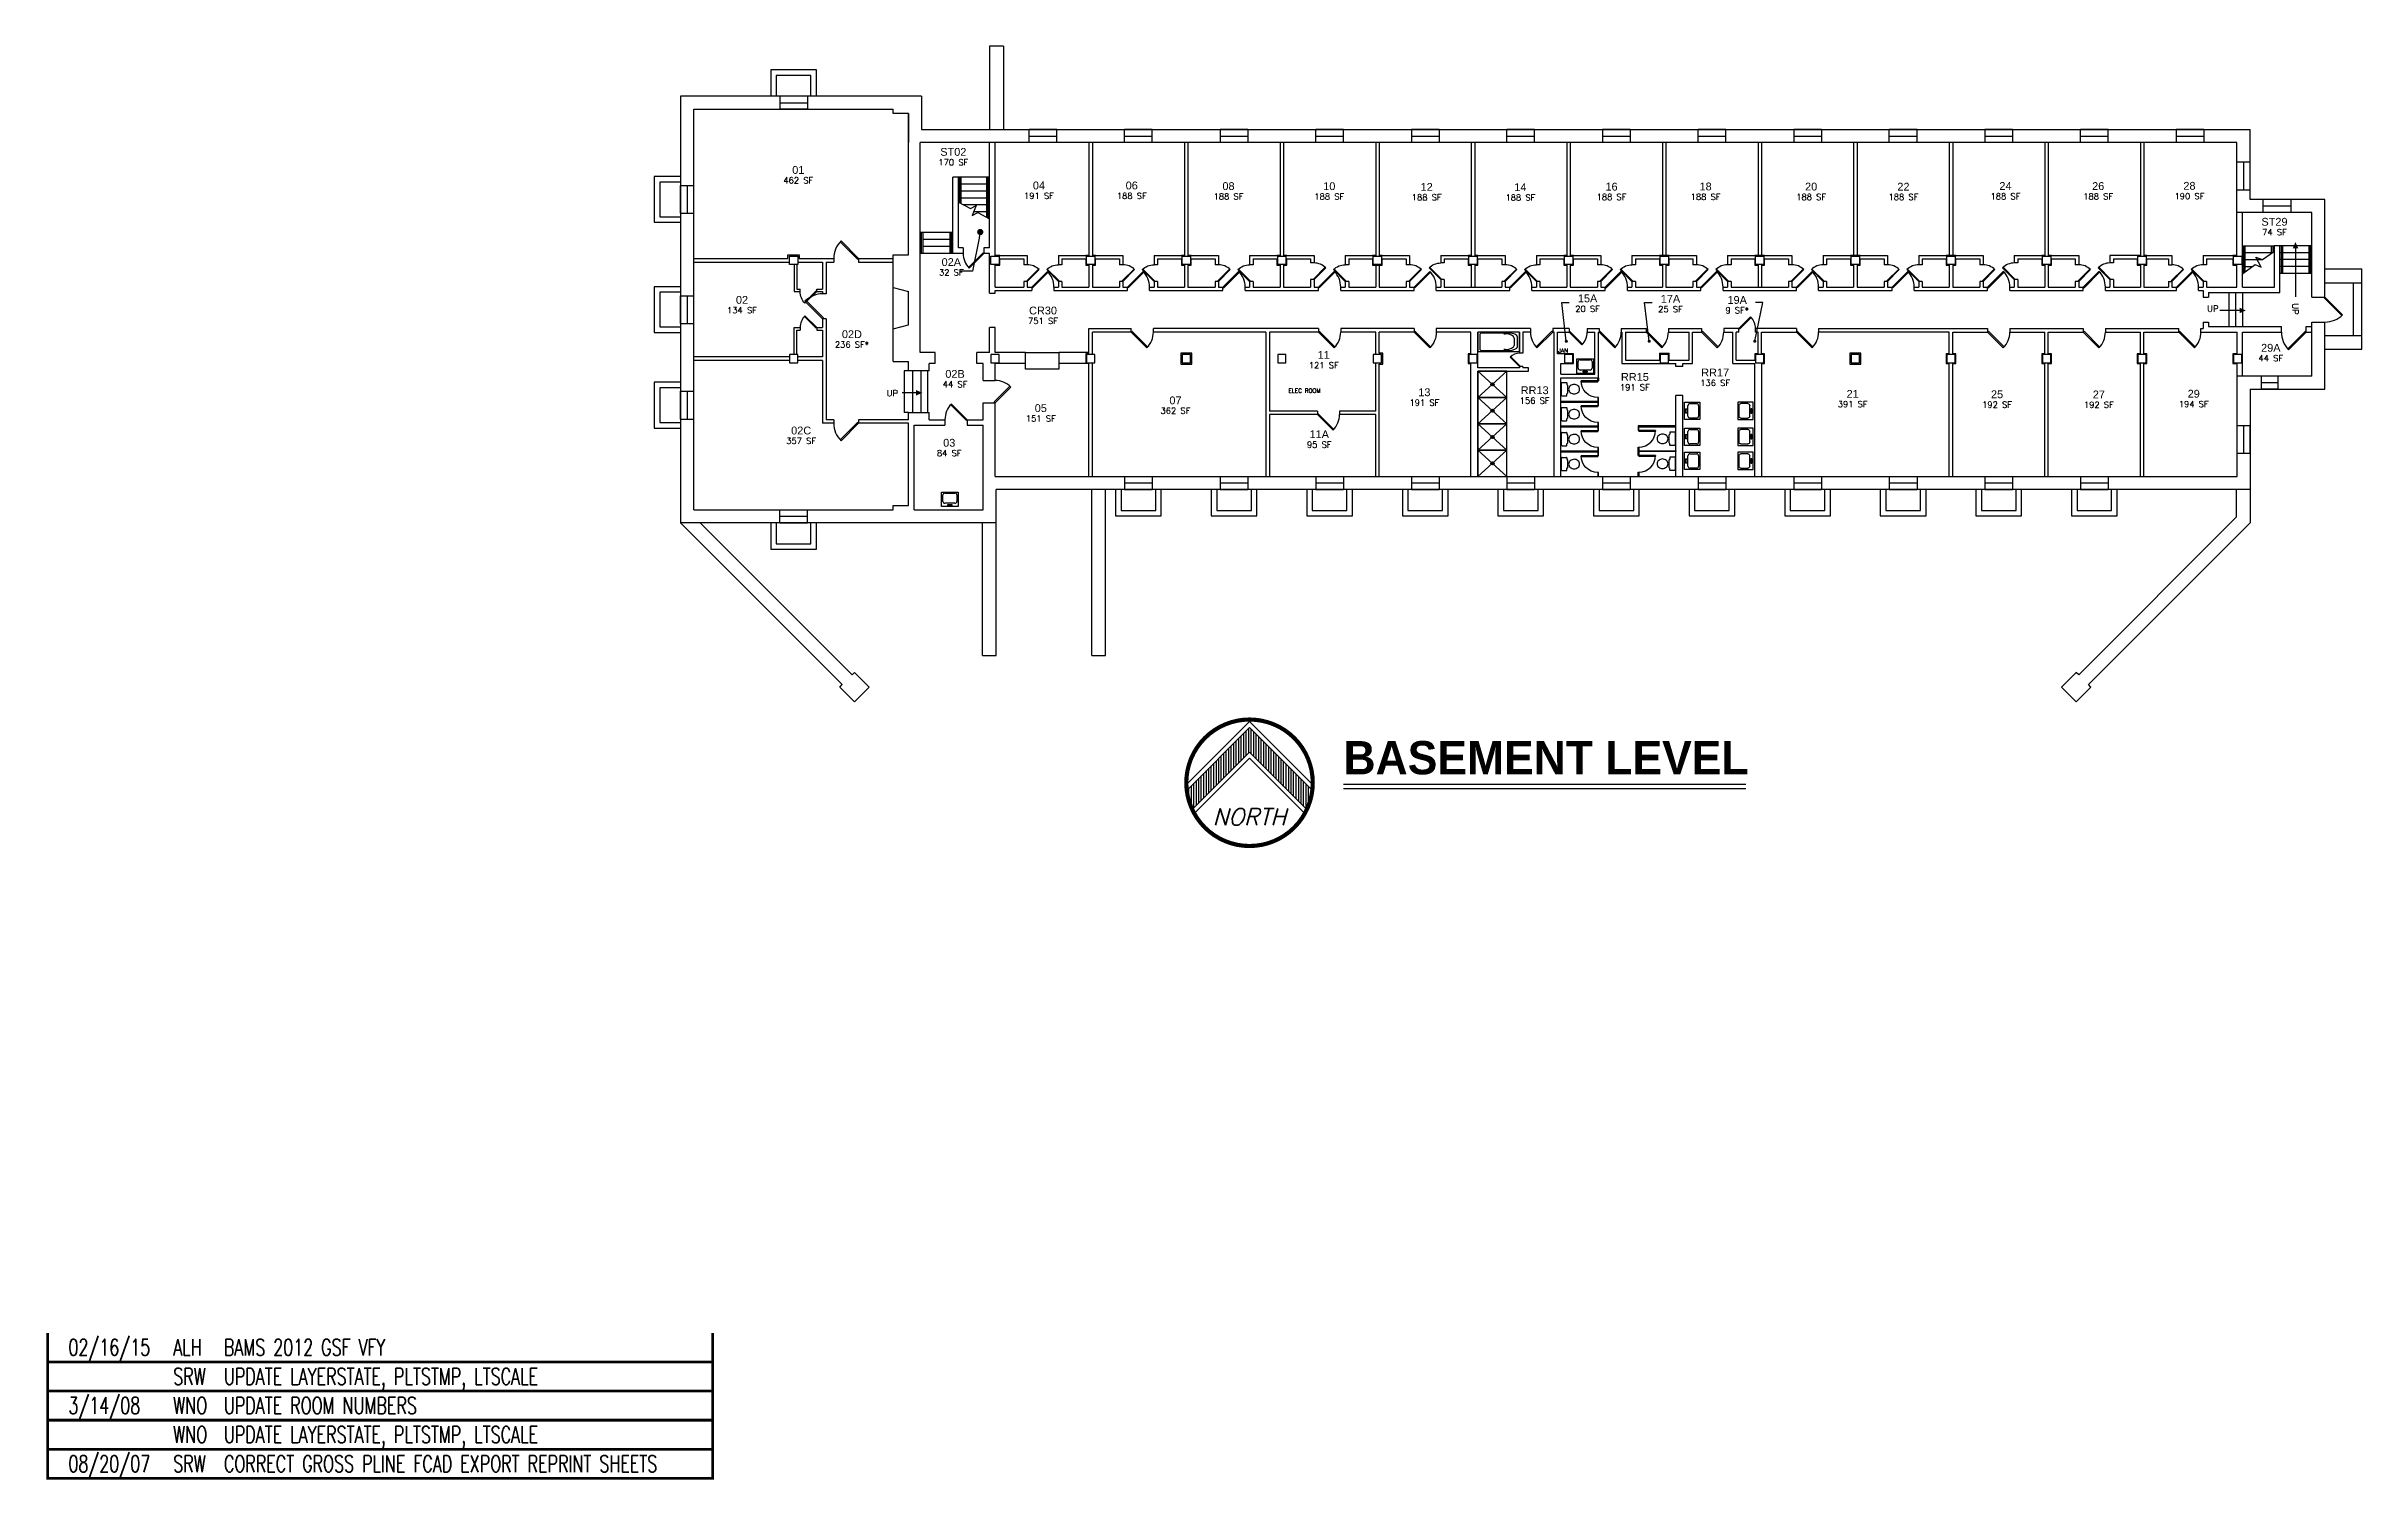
# Model space of a CAD drawing. Header units: inches. Extents: x -346 to 2997, y 75 to 2144.
import ezdxf
from ezdxf import colors
from ezdxf.entities.mleader import LeaderData, LeaderLine
from ezdxf.enums import TextEntityAlignment as Align
from ezdxf.math import Vec2, Vec3

# ---------------------------------------------------------------- set-up
doc = ezdxf.new("R2010")
doc.units = ezdxf.units.IN
doc.header["$MEASUREMENT"] = 0
doc.layers.get('0').update_dxf_attribs({"linetype": 'CONTINUOUS'})
for name, color, linetype in [('A-ANNO-LEVL', 4, 'CONTINUOUS'), ('A-ANNO-NRTH', 4, 'CONTINUOUS'), ('A-ANNO-REVS', 1, 'CONTINUOUS'), ('A-ANNO-TEXT', 7, 'CONTINUOUS'), ('A-DOOR', 2, 'CONTINUOUS'), ('A-FLOR-LEVL', 3, 'CONTINUOUS'), ('A-FLOR-TPTN', 3, 'CONTINUOUS'), ('A-GLAZ', 2, 'CONTINUOUS'), ('A-SPAC-ANOT', 4, 'CONTINUOUS'), ('A-SPAC-RMNO', 4, 'CONTINUOUS'), ('A-SPAC-RMTW', 4, 'CONTINUOUS'), ('A-WALL', 7, 'CONTINUOUS'), ('L-SITE', 1, 'CONTINUOUS'), ('P-FIXT', 3, 'CONTINUOUS'), ('S-COLS', 5, 'CONTINUOUS')]:
    doc.layers.add(name, color=color, linetype=linetype)
doc.styles.add('FAI1', font='arial.ttf')
doc.styles.add('LEVELTXT', font='bold.shx', dxfattribs={"height": 0.25})
doc.styles.add('REVS', font='romans.shx', dxfattribs={"width": 0.7})
doc.styles.add('ROMANS', font='romans.shx')
doc.styles.add('SCALETXT', font='simplex.shx', dxfattribs={"oblique": 15, "height": 0.125})
doc.styles.add('simplex', font='simplex.shx')
doc.dimstyles.get("Standard").update_dxf_attribs({"dimtxt": 0.18, "dimasz": 0.18, "dimexe": 0.18, "dimexo": 0.0625, "dimgap": 0.09, "dimtad": 0, "dimtih": 1, "dimtoh": 1, "dimdec": 4, "dimzin": 0, "dimdsep": 46, "dimtxsty": 'Standard', "dimcen": 0.09, "dimadec": 0, "dimazin": 0, "dimtfac": 1, "dimtdec": 4, "dimtofl": 0, "dimtmove": 0, "dimatfit": 3, "dimfxl": 1, "dimtolj": 1, "dimtzin": 0, "dimarcsym": 0})

msp = doc.modelspace()

# ---------------------------------------------------------------- texts
at = {"layer": 'A-ANNO-TEXT', "style": 'simplex'}
for s, p in [('JAN', (1836.5, 1701.5)), ('ELEC ROOM', (1447.1, 1643.4))]:
    msp.add_text(s, height=6, dxfattribs=at).set_placement(p)
at = {"layer": 'A-FLOR-LEVL', "style": 'simplex'}
for p in [(2773.5, 1760.4), (867.1, 1638.4)]:
    msp.add_text('UP', height=9, dxfattribs=at).set_placement(p)
msp.add_text('UP', height=9, rotation=270, dxfattribs=at).set_placement((2896.6, 1772.7))
at = {"layer": 'A-SPAC-ANOT', "style": 'ROMANS'}
for s, p in [('170 SF', (963.4, 1971.8)), ('462 SF', (739.6, 1945.7)), ('191 SF', (1087, 1923.4)), ('188 SF', (1221, 1923.3)), ('188 SF', (1360.7, 1922.4)), ('188 SF', (1506.2, 1922.3)), ('188 SF', (1646.8, 1921.3)), ('188 SF', (1782.1, 1920.9)), ('188 SF', (1913.7, 1921.6)), ('188 SF', (2049.5, 1921.9)), ('188 SF', (2201.9, 1921.7)), ('188 SF', (2335.1, 1921.6)), ('188 SF', (2482.4, 1922.6)), ('188 SF', (2616.3, 1922.4)), ('190 SF', (2748, 1922.8)), ('74 SF', (2870.8, 1870.9)), ('32 SF', (960.5, 1812.7)), ('134 SF', (658.3, 1758.2)), ('751 SF', (1092.9, 1742.8)), ('20 SF', (1879.1, 1760.2)), ('25 SF', (1998.8, 1759.7)), ('9 SF*', (2095.1, 1758)), ('236 SF*', (817, 1708.6)), ('121 SF', (1498.2, 1678.8)), ('44 SF', (2865.5, 1689)), ('44 SF', (965.9, 1651.3)), ('191 SF', (1947.4, 1646.9)), ('136 SF', (2063.3, 1653.3)), ('151 SF', (1089.7, 1601.9)), ('362 SF', (1284.1, 1613.1)), ('191 SF', (1643.5, 1624.8)), ('156 SF', (1802.7, 1627.7)), ('391 SF', (2261.8, 1622.6)), ('192 SF', (2470.3, 1621.9)), ('192 SF', (2617.3, 1621.7)), ('194 SF', (2754.2, 1622.7)), ('357 SF', (743.7, 1569.6)), ('95 SF', (1491.7, 1564.2)), ('84 SF', (957.5, 1551.9))]:
    msp.add_text(s, height=8.82, dxfattribs=at).set_placement(p, align=Align.CENTER)

# ---------------------------------------------------------------- blocks, each defined once
blk = doc.blocks.new('AB141')
for p, q in [((1, 0.5), (0, 0.5)), ((0, 0.5), (0, -0.5)), ((0.05, 0.395071), (0.05, -0.395071)), ((0.743209, 0.45), (0.104929, 0.45)), ((0.624759, 0.4), (0.660817, 0.4)), ((0.874759, 0.186058), (0.874759, -0.186058)), ((0.95, -0.243209), (0.95, 0.243209)), ((1, -0.5), (1, 0.5)), ((0, -0.5), (1, -0.5)), ((0.104929, -0.45), (0.743209, -0.45)), ((0.660817, -0.4), (0.624759, -0.4))]:
    blk.add_line(p, q)
for centre, radius, start, end in [((0.104929, 0.395071), 0.054929, 90, 180), ((0.660817, 0.186058), 0.213942, 0, 90), ((0.743209, 0.243209), 0.206791, 0, 90), ((0.104929, -0.395071), 0.054929, 180, 270), ((0.660817, -0.186058), 0.213942, 270, 0), ((0.743209, -0.243209), 0.206791, 270, 0)]:
    blk.add_arc(centre, radius, start, end)
blk = doc.blocks.new('AH13A')
for p, q in [((1, 0.496), (0, 0.496)), ((0, 0.496), (0, -0.504)), ((0, -0.504), (1, 0.496)), ((1, -0.504), (0, 0.496)), ((1, -0.504), (1, 0.496)), ((0, -0.504), (1, -0.504))]:
    blk.add_line(p, q)
blk.add_circle((0.5, -0.004), 0.056)
blk = doc.blocks.new('AC141')
for p, q in [((0, 0.5), (1, 0.5)), ((0, -0.5), (0, 0.5)), ((0.0753, 0.12255), (0.145017, 0.12255)), ((0.0753, -0.12255), (0.0753, 0.12255)), ((0.145017, 0.12255), (0.145017, -0.12255)), ((0.226581, -0.2983), (0.226581, 0.2983)), ((0.346581, 0.4183), (0.810283, 0.4183)), ((0.930283, 0.2983), (0.930283, -0.2983)), ((1, 0.5), (1, -0.5)), ((1, -0.5), (0, -0.5)), ((0.145017, -0.12255), (0.0753, -0.12255)), ((0.810283, -0.4183), (0.346581, -0.4183))]:
    blk.add_line(p, q)
for centre, start, end in [((0.346581, 0.2983), 90, 180), ((0.810283, 0.2983), 0, 90), ((0.346581, -0.2983), 180, 270), ((0.810283, -0.2983), 270, 0)]:
    blk.add_arc(centre, 0.12, start, end)
blk = doc.blocks.new('AD131')
for p, q in [((0.03333, -0.475023), (0.03333, 0.475023)), ((0.05833, 0.500023), (0.298978, 0.500023)), ((0.323978, 0.475023), (0.323978, 0.362171)), ((0.323978, 0.362171), (0.354249, 0.298611)), ((0.354249, 0.298611), (0.354249, -0.298611)), ((0.05833, -0.500023), (0.298978, -0.500023)), ((0.323978, -0.362171), (0.354249, -0.298611)), ((0.323978, -0.475023), (0.323978, -0.362171))]:
    blk.add_line(p, q)
blk.add_lwpolyline([(1.033321, -0.002131, 0.084445), (1.00948, 0.138025, 0.091522), (0.944276, 0.252035, 0.103706), (0.835094, 0.337134, 0.134256), (0.729302, 0.357313, 0.114344), (0.615596, 0.330966, 0.103706), (0.514328, 0.252035, 0.091522), (0.449124, 0.138025, 0.084445), (0.425283, -0.002131, 0.084445), (0.449124, -0.142287, 0.091522), (0.514328, -0.256296, 0.103706), (0.615596, -0.335228, 0.114344), (0.729302, -0.361575, 0.114344), (0.843008, -0.335228, 0.103706), (0.944276, -0.256296, 0.091522), (1.00948, -0.142287, 0.084445)], format="xyb", close=True)
for centre, start, end in [((0.05833, 0.475023), 90, 180), ((0.298978, 0.475023), 0, 90), ((0.05833, -0.475023), 180, 270), ((0.298978, -0.475023), 270, 0)]:
    blk.add_arc(centre, 0.025, start, end)
blk = doc.blocks.new('AE141')
for p, q in [((0.499999, 0), (0.451388, 0)), ((0.451388, 0), (0.451388, -0.999997)), ((0.499999, -0.999997), (0.451388, -0.999997))]:
    blk.add_line(p, q)
blk.add_arc((0.499999, 0), 0.999997, 180, 270)
at = {"linetype": 'Continuous'}
for points in [[(0.451388, 0), (0.451388, -0.999997), (0.451388, -0.999997, 1), (0.451388, 0, 1)], [(0.499999, 0, 1), (0.499999, -0.999997, 1), (0.451388, -0.999997, 1), (0.451388, 0, 1)], [(0.499999, 0), (0.499999, 0, 1), (0.451388, 0, 1), (0.451388, 0)], [(0.499999, 0), (0.499999, -0.999997), (0.451388, -0.998815), (0.451388, 0)], [(0.499999, 0), (0.499999, -0.999997), (0.499999, -0.999997, 1), (0.499999, 0, 1)], [(0.499999, -0.999997), (0.499999, -0.999997, 1), (0.451388, -0.999997, 1), (0.451388, -0.998815)]]:
    blk.add_3dface(points, dxfattribs=at)
blk = doc.blocks.new('ARR')
blk.add_line((0, 0), (0, -70.14275))
blk.add_solid([(-4, 0), (4, 0), (0, 8.96525)])
blk = doc.blocks.new('*X11')
at = {"color": 0}
for p, q in [((-0.769, 0.179), (-0.769, 0.364)), ((-0.75, 0.197), (-0.75, 0.383)), ((-0.731, 0.216), (-0.731, 0.402)), ((-0.712, 0.235), (-0.712, 0.421)), ((-0.694, 0.228), (-0.694, 0.414)), ((-0.675, 0.209), (-0.675, 0.395)), ((-0.656, 0.19), (-0.656, 0.376)), ((-0.637, 0.172), (-0.637, 0.357)), ((-0.956, -0.009), (-0.956, 0.177)), ((-0.937, 0.01), (-0.937, 0.196)), ((-0.919, 0.029), (-0.919, 0.214)), ((-0.9, 0.047), (-0.9, 0.233)), ((-0.881, 0.066), (-0.881, 0.252)), ((-0.862, 0.085), (-0.862, 0.271)), ((-0.844, 0.104), (-0.844, 0.289)), ((-0.825, 0.122), (-0.825, 0.308)), ((-0.806, 0.141), (-0.806, 0.327)), ((-0.787, 0.16), (-0.787, 0.346)), ((-0.619, 0.153), (-0.619, 0.339)), ((-0.6, 0.134), (-0.6, 0.32)), ((-0.581, 0.115), (-0.581, 0.301)), ((-0.562, 0.097), (-0.562, 0.282)), ((-0.544, 0.078), (-0.544, 0.264)), ((-0.525, 0.059), (-0.525, 0.245)), ((-0.506, 0.04), (-0.506, 0.226)), ((-0.487, 0.022), (-0.487, 0.207)), ((-0.469, 0.003), (-0.469, 0.189)), ((-1.125, -0.178), (-1.125, 0.008)), ((-1.106, -0.159), (-1.106, 0.027)), ((-1.087, -0.14), (-1.087, 0.046)), ((-1.069, -0.121), (-1.069, 0.064)), ((-1.05, -0.103), (-1.05, 0.083)), ((-1.031, -0.084), (-1.031, 0.102)), ((-1.012, -0.065), (-1.012, 0.121)), ((-0.994, -0.046), (-0.994, 0.139)), ((-0.975, -0.028), (-0.975, 0.158)), ((-0.45, -0.016), (-0.45, 0.17)), ((-0.431, -0.035), (-0.431, 0.151)), ((-0.412, -0.053), (-0.412, 0.132)), ((-0.394, -0.072), (-0.394, 0.114)), ((-0.375, -0.091), (-0.375, 0.095)), ((-0.356, -0.11), (-0.356, 0.076)), ((-0.337, -0.128), (-0.337, 0.057)), ((-0.319, -0.147), (-0.319, 0.039)), ((-0.3, -0.166), (-0.3, 0.02)), ((-0.281, -0.185), (-0.281, 0.001)), ((-1.163, -0.126), (-1.163, -0.029)), ((-1.144, -0.165), (-1.144, -0.011)), ((-0.263, -0.145), (-0.263, -0.018)), ((-0.244, -0.089), (-0.244, -0.036))]:
    blk.add_line(p, q, dxfattribs=at)
blk = doc.blocks.new('FMNORTH')
at = {"layer": 'A-ANNO-NRTH'}
for p, q in [((-0.707, 0.471), (-1.167, 0.011)), ((-0.707, 0.471), (-0.246, 0.011)), ((-0.707, 0.196), (-1.111, -0.208)), ((-0.707, 0.196), (-0.302, -0.208))]:
    blk.add_line(p, q, dxfattribs=at)
at = {"layer": 'A-ANNO-NRTH', "const_width": 0.0312}
blk.add_lwpolyline([(-1.182, 0.011, 1), (-0.231, 0.011, 1)], format="xyb", close=True, dxfattribs=at)
at = {"layer": 'A-ANNO-NRTH'}
blk.add_lwpolyline([(-1.179, -0.046), (-1.162, -0.128), (-1.133, -0.186), (-1.16, -0.125), (-1.179, -0.046), (-0.707, 0.427), (-0.234, -0.046), (-0.249, -0.111), (-0.28, -0.186), (-0.707, 0.241), (-1.133, -0.186)], dxfattribs=at)
blk.add_blockref('*X11', (0, 0), dxfattribs=at)
at = {"layer": 'A-ANNO-NRTH', "style": 'SCALETXT', "oblique": 15}
blk.add_text('NORTH', height=0.125, dxfattribs=at).set_placement((-0.707, -0.245), align=Align.MIDDLE)
blk = doc.blocks.new('VS')
at = {"layer": 'A-ANNO-LEVL', "style": 'LEVELTXT'}
blk.add_attdef('VIEW', (0, 0.075), '', height=0.25, dxfattribs=at)
blk = doc.blocks.new('AWI002')
blk.add_line((-0.5, -1), (0.5, -1))
blk = doc.blocks.new('ADO001')
for p, q in [((0.207106, 0.707105), (-0.499999, 0)), ((-0.499999, 0), (-0.465625, -0.034373)), ((-0.465625, -0.034373), (0.240643, 0.671896))]:
    blk.add_line(p, q)
blk.add_arc((-0.499999, 0), 0.999997, 0, 45)
blk = doc.blocks.new('ADO101')
for p, q in [((0.465624, -0.034373), (-0.240645, 0.671896)), ((-0.207108, 0.707105), (0.499997, 0)), ((0.499997, 0), (0.465624, -0.034373))]:
    blk.add_line(p, q)
blk.add_arc((0.499997, 0), 0.999997, 135, 180)
blk = doc.blocks.new('FMGRM1')
at = {"style": 'FAI1'}
for tag, p in [('DATA1', (0, -0.284)), ('DATA2', (0, -0.443)), ('DATA3', (0, -0.602)), ('DATA4', (0, -0.762)), ('DATA5', (0, -0.921))]:
    blk.add_attdef(tag, text='', height=0.117, dxfattribs=at).set_placement(p, align=Align.CENTER)
at = {"layer": 'A-SPAC-RMNO', "style": 'FAI1'}
blk.add_attdef('RMNUMB', text='', height=0.16, dxfattribs=at).set_placement((0, 0), align=Align.MIDDLE)
blk = doc.blocks.new('14_revision')
at = {"const_width": 4}
blk.add_lwpolyline([(960, 42), (960, 0), (0, 0), (0, 42)], dxfattribs=at)
at = {"style": 'REVS', "width": 0.7}
for tag, p in [('REVDATE', (29.9, 21.1)), ('REVINITIALS', (181.4, 21.1)), ('REVREASON', (254.4, 21.1))]:
    blk.add_attdef(tag, text='', height=24, dxfattribs=at).set_placement(p, align=Align.MIDDLE_LEFT)
blk = doc.blocks.new('_Dot')
at = {"color": 0, "linetype": 'ByBlock', "lineweight": -2}
blk.add_line((-0.5, 0), (-1, 0), dxfattribs=at)
at = {"color": 0, "linetype": 'ByBlock', "const_width": 0.5}
blk.add_lwpolyline([(-0.25, 0, 1), (0.25, 0, 1)], format="xyb", close=True, dxfattribs=at)
blk = doc.blocks.new('SREV_UPDATE')
at = {"layer": 'A-ANNO-REVS'}
blk.add_blockref('14_revision', (0, 0), dxfattribs=at).add_auto_attribs({'REVREASON': 'UPDATE LAYERSTATE, PLTSTMP, LTSCALE', 'REVINITIALS': 'SRW'})

# ---------------------------------------------------------------- linework, layer by layer
at = {"layer": 'A-ANNO-LEVL'}
for p, q in [((1526.7, 1078.4), (2107.7, 1078.4)), ((1526.7, 1072.4), (2107.7, 1072.4))]:
    msp.add_line(p, q, dxfattribs=at)
at = {"layer": 'A-FLOR-LEVL'}
for p, q in [((1015.7, 1954.6), (970.7, 1954.6)), ((972.7, 1944.6), (970.7, 1944.6)), ((972.7, 1917.5), (972.7, 1954.6)), ((974.7, 1916.5), (974.7, 1954.6)), ((1011.7, 1944.6), (974.7, 1944.6)), ((1011.7, 1896.8), (1011.7, 1954.6)), ((1013.7, 1895.8), (1013.7, 1954.6)), ((1015.7, 1944.6), (1013.7, 1944.6)), ((972.7, 1934.6), (970.7, 1934.6)), ((972.7, 1924.6), (970.7, 1924.6)), ((970.7, 1918.6), (988.2, 1909.3)), ((1011.7, 1934.6), (974.7, 1934.6)), ((1011.7, 1924.6), (974.7, 1924.6)), ((1011.7, 1914.6), (978.3, 1914.6)), ((1015.7, 1934.6), (1013.7, 1934.6)), ((1015.7, 1924.6), (1013.7, 1924.6)), ((1015.7, 1914.6), (1013.7, 1914.6)), ((962.7, 1874.6), (915.7, 1874.6)), ((917.7, 1844.6), (917.7, 1874.6)), ((919.7, 1844.6), (919.7, 1874.6)), ((958.7, 1844.6), (958.7, 1874.6)), ((960.7, 1844.6), (960.7, 1874.6)), ((1011.7, 1904.6), (992.8, 1904.6)), ((998.8, 1903.7), (1015.7, 1894.7)), ((1015.7, 1904.6), (1013.7, 1904.6)), ((917.7, 1864.6), (915.7, 1864.6)), ((917.7, 1854.6), (915.7, 1854.6)), ((962.7, 1844.6), (915.7, 1844.6)), ((958.7, 1864.6), (919.7, 1864.6)), ((958.7, 1854.6), (919.7, 1854.6)), ((962.7, 1864.6), (960.7, 1864.6)), ((962.7, 1854.6), (960.7, 1854.6)), ((2824.7, 1855.8), (2870.7, 1855.8)), ((2824.7, 1845.8), (2826.7, 1845.8)), ((2826.7, 1816.9), (2826.7, 1855.8)), ((2828.7, 1818.3), (2828.7, 1855.8)), ((2828.7, 1845.8), (2866.7, 1845.8)), ((2853.5, 1835.8), (2870.7, 1847.9)), ((2866.7, 1845.1), (2866.7, 1855.6)), ((2868.7, 1846.5), (2868.7, 1855.6)), ((2924.7, 1855.6), (2878.7, 1855.6)), ((2880.7, 1845.6), (2878.7, 1845.6)), ((2880.7, 1815.6), (2880.7, 1855.6)), ((2882.7, 1815.6), (2882.7, 1855.6)), ((2920.7, 1845.6), (2882.7, 1845.6)), ((2920.7, 1815.6), (2920.7, 1855.6)), ((2922.7, 1815.6), (2922.7, 1855.6)), ((2924.7, 1845.6), (2922.7, 1845.6)), ((2824.7, 1835.8), (2826.7, 1835.8)), ((2824.7, 1825.8), (2826.7, 1825.8)), ((2825.2, 1815.8), (2843.1, 1828.4)), ((2828.7, 1835.8), (2853.5, 1835.8)), ((2828.7, 1825.8), (2839.3, 1825.8)), ((2880.7, 1835.6), (2878.7, 1835.6)), ((2880.7, 1825.6), (2878.7, 1825.6)), ((2924.7, 1815.6), (2878.7, 1815.6)), ((2920.7, 1835.6), (2882.7, 1835.6)), ((2920.7, 1825.6), (2882.7, 1825.6)), ((2924.7, 1835.6), (2922.7, 1835.6)), ((2924.7, 1825.6), (2922.7, 1825.6)), ((2804.7, 1788.1), (2804.7, 1739.1)), ((2814.7, 1788.1), (2814.7, 1739.1)), ((2824.7, 1788.1), (2824.7, 1739.1)), ((2820.5, 1762.3), (2792.1, 1762.3)), ((892.3, 1675.1), (892.3, 1615.1)), ((898.7, 1675.1), (892.3, 1675.1)), ((904.3, 1675.1), (904.3, 1615.1)), ((916.3, 1675.1), (916.3, 1615.1)), ((926.3, 1675.1), (926.3, 1615.1)), ((909.5, 1643.4), (889.7, 1643.4)), ((898.7, 1615.1), (892.3, 1615.1))]:
    msp.add_line(p, q, dxfattribs=at)
for points in [[(988.2, 1909.3), (996.3, 1913.8), (990.7, 1899.2), (998.8, 1903.7)], [(2843.1, 1828.4), (2851.6, 1825), (2843.9, 1839.4), (2852.8, 1835.8)]]:
    msp.add_lwpolyline(points, dxfattribs=at)
for points in [[(2820.5, 1766.3), (2820.5, 1758.3), (2829.4, 1762.3)], [(909.5, 1647.4), (909.5, 1639.4), (918.5, 1643.4)]]:
    msp.add_solid(points, dxfattribs=at)
at = {"layer": 'A-FLOR-TPTN'}
for points in [[(1894.7, 1665.1), (1894.7, 1660.6), (1893.7, 1660.6), (1893.7, 1665.1)], [(1840.7, 1630.1), (1893.7, 1630.1), (1893.7, 1624.6), (1894.7, 1624.6), (1894.7, 1636.6), (1893.7, 1636.6), (1893.7, 1631.1), (1840.7, 1631.1), (1840.7, 1630.1)], [(1840.7, 1594.1), (1893.7, 1594.1), (1893.7, 1588.6), (1894.7, 1588.6), (1894.7, 1600.6), (1893.7, 1600.6), (1893.7, 1595.1), (1840.7, 1595.1), (1840.7, 1594.1)], [(2006.3, 1594.5), (2006.3, 1595.5), (1952.3, 1595.5), (1952.3, 1589), (1953.3, 1589), (1953.3, 1594.5), (2006.3, 1594.5)], [(1840.7, 1558.1), (1893.7, 1558.1), (1893.7, 1552.6), (1894.7, 1552.6), (1894.7, 1564.6), (1893.7, 1564.6), (1893.7, 1559.1), (1840.7, 1559.1), (1840.7, 1558.1)], [(2006.3, 1558.5), (1953.3, 1558.5), (1953.3, 1553), (1952.3, 1553), (1952.3, 1565), (1953.3, 1565), (1953.3, 1559.5), (2006.3, 1559.5), (2006.3, 1558.5)], [(1894.7, 1522.6), (1894.7, 1528.6), (1893.7, 1528.6), (1893.7, 1522.6)], [(1952.3, 1523), (1952.3, 1529), (1953.3, 1529), (1953.3, 1523)]]:
    msp.add_lwpolyline(points, dxfattribs=at)
at = {"layer": 'A-GLAZ'}
for p, q in [((752.7, 2071.6), (712.7, 2071.6)), ((752.7, 2052.6), (712.7, 2052.6)), ((1112.7, 2023.6), (1072.7, 2023.6)), ((1250.7, 2023.6), (1210.7, 2023.6)), ((1388.7, 2023.6), (1348.7, 2023.6)), ((1526.7, 2023.6), (1486.7, 2023.6)), ((1664.7, 2023.6), (1624.7, 2023.6)), ((1802.7, 2023.6), (1762.7, 2023.6)), ((1940.7, 2023.6), (1900.7, 2023.6)), ((2078.7, 2023.6), (2038.7, 2023.6)), ((2216.7, 2023.6), (2176.7, 2023.6)), ((2354.7, 2023.6), (2314.7, 2023.6)), ((2492.7, 2023.6), (2452.7, 2023.6)), ((2630.7, 2023.6), (2590.7, 2023.6)), ((2768.7, 2023.6), (2728.7, 2023.6)), ((1112.7, 2004.6), (1072.7, 2004.6)), ((1250.7, 2004.6), (1210.7, 2004.6)), ((1388.7, 2004.6), (1348.7, 2004.6)), ((1526.7, 2004.6), (1486.7, 2004.6)), ((1664.7, 2004.6), (1624.7, 2004.6)), ((1802.7, 2004.6), (1762.7, 2004.6)), ((1940.7, 2004.6), (1900.7, 2004.6)), ((2078.7, 2004.6), (2038.7, 2004.6)), ((2216.7, 2004.6), (2176.7, 2004.6)), ((2354.7, 2004.6), (2314.7, 2004.6)), ((2492.7, 2004.6), (2452.7, 2004.6)), ((2630.7, 2004.6), (2590.7, 2004.6)), ((2768.7, 2004.6), (2728.7, 2004.6)), ((2816.5, 1936.6), (2816.5, 1976.6)), ((2835.7, 1936.6), (2835.7, 1976.6)), ((569.7, 1902.6), (569.7, 1942.6)), ((588.7, 1902.6), (588.7, 1942.6)), ((2894.7, 1922.6), (2854.7, 1922.6)), ((2894.7, 1903.6), (2854.7, 1903.6)), ((569.7, 1743.6), (569.7, 1783.6)), ((588.7, 1743.6), (588.7, 1783.6)), ((569.7, 1605.6), (569.7, 1645.6)), ((588.7, 1605.6), (588.7, 1645.6)), ((2875.7, 1667.6), (2851.7, 1667.6)), ((2875.7, 1648.6), (2851.7, 1648.6)), ((2816.7, 1556.1), (2816.7, 1596.1)), ((2835.7, 1556.1), (2835.7, 1596.1)), ((1210.7, 1522.6), (1250.7, 1522.6)), ((1348.7, 1522.6), (1388.7, 1522.6)), ((1486.7, 1522.6), (1526.7, 1522.6)), ((1624.7, 1522.6), (1664.7, 1522.6)), ((1762.7, 1522.6), (1802.7, 1522.6)), ((1900.7, 1522.6), (1940.7, 1522.6)), ((2038.7, 1522.6), (2078.7, 1522.6)), ((2176.7, 1522.6), (2216.7, 1522.6)), ((2314.7, 1522.6), (2354.7, 1522.6)), ((2452.7, 1522.6), (2492.7, 1522.6)), ((2590.7, 1522.6), (2630.7, 1522.6)), ((712.7, 1474.6), (752.7, 1474.6)), ((1210.7, 1503.6), (1250.7, 1503.6)), ((1348.7, 1503.6), (1388.7, 1503.6)), ((1486.7, 1503.6), (1526.7, 1503.6)), ((1624.7, 1503.6), (1664.7, 1503.6)), ((1762.7, 1503.6), (1802.7, 1503.6)), ((1900.7, 1503.6), (1940.7, 1503.6)), ((2038.7, 1503.6), (2078.7, 1503.6)), ((2176.7, 1503.6), (2216.7, 1503.6)), ((2314.7, 1503.6), (2354.7, 1503.6)), ((2452.7, 1503.6), (2492.7, 1503.6)), ((2590.7, 1503.6), (2630.7, 1503.6)), ((712.7, 1455.6), (752.7, 1455.6))]:
    msp.add_line(p, q, dxfattribs=at)
at = {"layer": 'A-WALL'}
for p, q in [((699.7, 2109.6), (699.7, 2071.6)), ((765.7, 2109.6), (699.7, 2109.6)), ((765.7, 2071.6), (765.7, 2109.6)), ((707.7, 2101.6), (707.7, 2071.6)), ((757.7, 2101.6), (707.7, 2101.6)), ((757.7, 2071.6), (757.7, 2101.6)), ((917.7, 2071.6), (569.7, 2071.6)), ((569.7, 2071.6), (569.7, 1455.6)), ((588.7, 1474.6), (588.7, 2052.6)), ((588.7, 2052.6), (876.7, 2052.6)), ((712.7, 2071.6), (712.7, 2052.6)), ((752.7, 2071.6), (752.7, 2052.6)), ((876.7, 2046.6), (876.7, 2052.6)), ((898.7, 2046.6), (876.7, 2046.6)), ((898.7, 2046.6), (898.7, 2004.6)), ((898.7, 1842.6), (898.7, 2046.6)), ((917.7, 2071.6), (917.7, 2023.6)), ((917.7, 2023.6), (2835.7, 2023.6)), ((1072.7, 2004.6), (1072.7, 2023.6)), ((1112.7, 2004.6), (1112.7, 2023.6)), ((1210.7, 2004.6), (1210.7, 2023.6)), ((1250.7, 2004.6), (1250.7, 2023.6)), ((1348.7, 2023.6), (1348.7, 2004.6)), ((1388.7, 2023.6), (1388.7, 2004.6)), ((1486.7, 2004.6), (1486.7, 2023.6)), ((1526.7, 2004.6), (1526.7, 2023.6)), ((1624.7, 2023.6), (1624.7, 2004.6)), ((1664.7, 2023.6), (1664.7, 2004.6)), ((1762.7, 2004.6), (1762.7, 2023.6)), ((1802.7, 2004.6), (1802.7, 2023.6)), ((1900.7, 2023.6), (1900.7, 2004.6)), ((1940.7, 2023.6), (1940.7, 2004.6)), ((2038.7, 2004.6), (2038.7, 2023.6)), ((2078.7, 2004.6), (2078.7, 2023.6)), ((2176.7, 2023.6), (2176.7, 2004.6)), ((2216.7, 2023.6), (2216.7, 2004.6)), ((2314.7, 2004.6), (2314.7, 2023.6)), ((2354.7, 2004.6), (2354.7, 2023.6)), ((2452.7, 2023.6), (2452.7, 2004.6)), ((2492.7, 2023.6), (2492.7, 2004.6)), ((2590.7, 2004.6), (2590.7, 2023.6)), ((2630.7, 2004.6), (2630.7, 2023.6)), ((2728.7, 2023.6), (2728.7, 2004.6)), ((2768.7, 2023.6), (2768.7, 2004.6)), ((2835.7, 1922.6), (2835.7, 2023.6)), ((2816.5, 2004.6), (915.7, 2004.6)), ((915.7, 1701.6), (915.7, 2004.6)), ((1015.7, 1852.6), (1015.7, 2004.6)), ((1023.7, 1841.6), (1023.7, 2004.6)), ((1159.2, 2004.6), (1159.2, 1841.6)), ((1164.2, 2004.6), (1164.2, 1841.6)), ((1297.2, 2004.6), (1297.2, 1841.6)), ((1302.2, 2004.6), (1302.2, 1841.6)), ((1435.2, 2004.6), (1435.2, 1841.6)), ((1440.2, 2004.6), (1440.2, 1841.6)), ((1573.2, 2004.6), (1573.2, 1841.6)), ((1578.2, 2004.6), (1578.2, 1841.6)), ((1711.2, 2004.6), (1711.2, 1841.6)), ((1716.2, 2004.6), (1716.2, 1841.6)), ((1849.2, 2004.6), (1849.2, 1841.6)), ((1854.2, 2004.6), (1854.2, 1841.6)), ((1987.2, 2004.6), (1987.2, 1841.6)), ((1992.2, 2004.6), (1992.2, 1841.6)), ((2125.2, 2004.6), (2125.2, 1841.6)), ((2130.2, 2004.6), (2130.2, 1841.6)), ((2263.2, 2004.6), (2263.2, 1841.6)), ((2268.2, 2004.6), (2268.2, 1841.6)), ((2401.2, 2004.6), (2401.2, 1841.6)), ((2406.2, 2004.6), (2406.2, 1841.6)), ((2539.2, 2004.6), (2539.2, 1841.6)), ((2544.2, 2004.6), (2544.2, 1841.6)), ((2677.2, 2004.6), (2677.2, 1841.6)), ((2682.2, 2004.6), (2682.2, 1841.6)), ((2816.5, 1841.6), (2816.5, 2004.6)), ((2816.5, 1976.6), (2835.7, 1976.6)), ((531.7, 1955.6), (531.7, 1889.6)), ((569.7, 1955.6), (531.7, 1955.6)), ((539.7, 1947.6), (539.7, 1897.6)), ((569.7, 1947.6), (539.7, 1947.6)), ((569.7, 1942.6), (588.7, 1942.6)), ((962.7, 1844.6), (962.7, 1954.6)), ((970.7, 1954.6), (962.7, 1954.6)), ((970.7, 1852.6), (970.7, 1954.6)), ((2816.5, 1936.6), (2835.7, 1936.6)), ((2943.7, 1922.6), (2835.7, 1922.6)), ((2854.7, 1903.6), (2854.7, 1922.6)), ((2894.7, 1903.6), (2894.7, 1922.6)), ((2943.7, 1781.6), (2943.7, 1922.6)), ((531.7, 1889.6), (569.7, 1889.6)), ((539.7, 1897.6), (569.7, 1897.6)), ((569.7, 1902.6), (588.7, 1902.6)), ((2924.7, 1903.6), (2816.5, 1903.6)), ((2824.7, 1796.1), (2824.7, 1903.6)), ((2924.7, 1781.6), (2924.7, 1903.6)), ((724.7, 1837.1), (724.7, 1842.6)), ((724.7, 1842.6), (740.7, 1842.6)), ((740.7, 1842.6), (740.7, 1837.1)), ((977.6, 1844.6), (962.7, 1844.6)), ((977.6, 1852.6), (970.7, 1852.6)), ((977.6, 1852.6), (977.6, 1844.6)), ((1015.7, 1852.6), (1007.6, 1852.6)), ((1007.6, 1852.6), (1007.6, 1844.6)), ((1015.7, 1844.6), (1007.6, 1844.6)), ((1015.7, 1787.1), (1015.7, 1844.6)), ((1030.7, 1841.6), (1023.7, 1841.6)), ((1023.7, 1841.6), (1070.2, 1841.6)), ((1070.2, 1841.6), (1070.2, 1828.3)), ((1115.2, 1841.6), (1159.2, 1841.6)), ((1115.2, 1841.6), (1115.2, 1828.3)), ((1159.2, 1841.6), (1154.7, 1841.6)), ((1168.7, 1841.6), (1164.2, 1841.6)), ((1164.2, 1841.6), (1208.2, 1841.6)), ((1208.2, 1841.6), (1208.2, 1828.3)), ((1253.2, 1841.6), (1297.2, 1841.6)), ((1253.2, 1841.6), (1253.2, 1828.3)), ((1297.2, 1841.6), (1292.7, 1841.6)), ((1306.7, 1841.6), (1302.2, 1841.6)), ((1302.2, 1841.6), (1346.2, 1841.6)), ((1346.2, 1841.6), (1346.2, 1828.3)), ((1391.2, 1841.6), (1435.2, 1841.6)), ((1391.2, 1841.6), (1391.2, 1828.3)), ((1435.2, 1841.6), (1430.7, 1841.6)), ((1444.7, 1841.6), (1440.2, 1841.6)), ((1440.2, 1841.6), (1484.2, 1841.6)), ((1484.2, 1841.6), (1484.2, 1830.8)), ((1529.2, 1841.6), (1573.2, 1841.6)), ((1529.2, 1841.6), (1529.2, 1828.3)), ((1573.2, 1841.6), (1568.7, 1841.6)), ((1582.7, 1841.6), (1578.2, 1841.6)), ((1578.2, 1841.6), (1622.2, 1841.6)), ((1622.2, 1841.6), (1622.2, 1828.3)), ((1667.2, 1841.6), (1711.2, 1841.6)), ((1667.2, 1841.6), (1667.2, 1830.8)), ((1711.2, 1841.6), (1706.7, 1841.6)), ((1720.7, 1841.6), (1716.2, 1841.6)), ((1716.2, 1841.6), (1760.2, 1841.6)), ((1760.2, 1841.6), (1760.2, 1828.3)), ((1805.2, 1841.6), (1849.2, 1841.6)), ((1805.2, 1841.6), (1805.2, 1828.3)), ((1849.2, 1841.6), (1844.7, 1841.6)), ((1858.7, 1841.6), (1854.2, 1841.6)), ((1854.2, 1841.6), (1898.2, 1841.6)), ((1898.2, 1841.6), (1898.2, 1828.3)), ((1943.2, 1841.6), (1987.2, 1841.6)), ((1943.2, 1841.6), (1943.2, 1828.3)), ((1996.7, 1841.6), (1982.7, 1841.6)), ((1992.2, 1841.6), (2036.2, 1841.6)), ((2036.2, 1841.6), (2036.2, 1828.3)), ((2081.2, 1841.6), (2125.2, 1841.6)), ((2081.2, 1841.6), (2081.2, 1828.3)), ((2134.7, 1841.6), (2120.7, 1841.6)), ((2130.2, 1841.6), (2174.2, 1841.6)), ((2174.2, 1841.6), (2174.2, 1828.3)), ((2219.2, 1841.6), (2263.2, 1841.6)), ((2219.2, 1841.6), (2219.2, 1828.3)), ((2272.7, 1841.6), (2258.7, 1841.6)), ((2268.2, 1841.6), (2312.2, 1841.6)), ((2312.2, 1841.6), (2312.2, 1828.3)), ((2357.2, 1841.6), (2401.2, 1841.6)), ((2357.2, 1841.6), (2357.2, 1828.3)), ((2410.7, 1841.6), (2396.7, 1841.6)), ((2406.2, 1841.6), (2450.2, 1841.6)), ((2450.2, 1841.6), (2450.2, 1828.3)), ((2495.2, 1841.6), (2539.2, 1841.6)), ((2495.2, 1841.6), (2495.2, 1830.8)), ((2539.2, 1841.6), (2534.7, 1841.6)), ((2544.2, 1841.6), (2588.2, 1841.6)), ((2548.7, 1841.6), (2544.2, 1841.6)), ((2588.2, 1841.6), (2588.2, 1828.3)), ((2633.2, 1841.6), (2633.2, 1830.8)), ((2677.2, 1841.6), (2633.2, 1841.6)), ((2673.7, 1841.6), (2677.2, 1841.6)), ((2686.7, 1841.6), (2682.2, 1841.6)), ((2682.2, 1841.6), (2722.7, 1841.6)), ((2722.7, 1841.6), (2722.7, 1828.3)), ((2767.7, 1841.6), (2767.7, 1828.3)), ((2767.7, 1841.6), (2816.5, 1841.6)), ((2816.5, 1841.6), (2810.7, 1841.6)), ((2878.7, 1855.6), (2870.3, 1855.6)), ((2870.7, 1796.1), (2870.7, 1855.6)), ((2878.7, 1788.1), (2878.7, 1855.6)), ((588.7, 1837.1), (724.7, 1837.1)), ((588.7, 1832.1), (726.7, 1832.1)), ((733.7, 1828.6), (733.7, 1789.6)), ((737.3, 1828.6), (737.3, 1793.2)), ((738.7, 1832.1), (774.7, 1832.1)), ((740.7, 1837.1), (790.7, 1837.1)), ((774.7, 1832.1), (774.7, 1793.2)), ((779.7, 1832.1), (779.7, 1786.3)), ((779.7, 1832.1), (790.7, 1832.1)), ((790.7, 1837.1), (790.7, 1832.1)), ((826.7, 1837.1), (876.7, 1837.1)), ((826.7, 1837.1), (826.7, 1832.1)), ((826.7, 1832.1), (876.7, 1832.1)), ((1023.7, 1827.6), (1030.7, 1827.6)), ((1023.7, 1796.1), (1023.7, 1827.6)), ((1030.7, 1827.6), (1030.7, 1836.6)), ((1030.7, 1836.6), (1065.2, 1836.6)), ((1065.2, 1836.6), (1065.2, 1828.3)), ((1070.2, 1828.3), (1065.2, 1828.3)), ((1120.2, 1828.3), (1115.2, 1828.3)), ((1120.2, 1836.6), (1154.7, 1836.6)), ((1120.2, 1836.6), (1120.2, 1828.3)), ((1154.7, 1836.6), (1154.7, 1827.6)), ((1154.7, 1827.6), (1159.2, 1827.6)), ((1159.2, 1827.6), (1159.2, 1796.1)), ((1164.2, 1827.6), (1164.2, 1796.1)), ((1164.2, 1827.6), (1168.7, 1827.6)), ((1168.7, 1827.6), (1168.7, 1836.6)), ((1168.7, 1836.6), (1203.2, 1836.6)), ((1203.2, 1836.6), (1203.2, 1828.3)), ((1208.2, 1828.3), (1203.2, 1828.3)), ((1258.2, 1828.3), (1253.2, 1828.3)), ((1258.2, 1836.6), (1292.7, 1836.6)), ((1258.2, 1836.6), (1258.2, 1828.3)), ((1292.7, 1836.6), (1292.7, 1827.6)), ((1292.7, 1827.6), (1297.2, 1827.6)), ((1297.2, 1827.6), (1297.2, 1796.1)), ((1302.2, 1827.6), (1302.2, 1796.1)), ((1302.2, 1827.6), (1306.7, 1827.6)), ((1306.7, 1827.6), (1306.7, 1836.6)), ((1306.7, 1836.6), (1341.2, 1836.6)), ((1341.2, 1836.6), (1341.2, 1828.3)), ((1346.2, 1828.3), (1341.2, 1828.3)), ((1396.2, 1828.3), (1391.2, 1828.3)), ((1396.2, 1836.6), (1430.7, 1836.6)), ((1396.2, 1836.6), (1396.2, 1828.3)), ((1430.7, 1836.6), (1430.7, 1827.6)), ((1430.7, 1827.6), (1435.2, 1827.6)), ((1435.2, 1827.6), (1435.2, 1796.1)), ((1440.2, 1827.6), (1440.2, 1796.1)), ((1440.2, 1827.6), (1444.7, 1827.6)), ((1444.7, 1827.6), (1444.7, 1836.6)), ((1444.7, 1836.6), (1479.2, 1836.6)), ((1479.2, 1836.6), (1479.2, 1830.8)), ((1484.2, 1830.8), (1479.2, 1830.8)), ((1479.2, 1806.8), (1479.2, 1796.1)), ((1484.2, 1806.8), (1479.2, 1806.8)), ((1484.2, 1806.8), (1484.2, 1796.1)), ((1534.2, 1828.3), (1529.2, 1828.3)), ((1534.2, 1836.6), (1568.7, 1836.6)), ((1534.2, 1836.6), (1534.2, 1828.3)), ((1568.7, 1836.6), (1568.7, 1827.6)), ((1568.7, 1827.6), (1582.7, 1827.6)), ((1573.2, 1827.6), (1573.2, 1796.1)), ((1578.2, 1827.6), (1578.2, 1796.1)), ((1582.7, 1827.6), (1582.7, 1836.6)), ((1582.7, 1836.6), (1617.2, 1836.6)), ((1617.2, 1836.6), (1617.2, 1828.3)), ((1622.2, 1828.3), (1617.2, 1828.3)), ((1672.2, 1830.8), (1667.2, 1830.8)), ((1667.2, 1806.8), (1667.2, 1796.1)), ((1672.2, 1806.8), (1667.2, 1806.8)), ((1672.2, 1836.6), (1706.7, 1836.6)), ((1672.2, 1836.6), (1672.2, 1830.8)), ((1672.2, 1806.8), (1672.2, 1796.1)), ((1706.7, 1836.6), (1706.7, 1827.6)), ((1706.7, 1827.6), (1711.2, 1827.6)), ((1711.2, 1827.6), (1711.2, 1796.1)), ((1716.2, 1827.6), (1716.2, 1796.1)), ((1716.2, 1827.6), (1720.7, 1827.6)), ((1720.7, 1827.6), (1720.7, 1836.6)), ((1720.7, 1836.6), (1755.2, 1836.6)), ((1755.2, 1836.6), (1755.2, 1828.3)), ((1760.2, 1828.3), (1755.2, 1828.3)), ((1810.2, 1828.3), (1805.2, 1828.3)), ((1810.2, 1836.6), (1844.7, 1836.6)), ((1810.2, 1836.6), (1810.2, 1828.3)), ((1844.7, 1836.6), (1844.7, 1827.6)), ((1844.7, 1827.6), (1849.2, 1827.6)), ((1849.2, 1827.6), (1849.2, 1796.1)), ((1854.2, 1827.6), (1854.2, 1796.1)), ((1854.2, 1827.6), (1858.7, 1827.6)), ((1858.7, 1827.6), (1858.7, 1836.6)), ((1858.7, 1836.6), (1893.2, 1836.6)), ((1893.2, 1836.6), (1893.2, 1828.3)), ((1898.2, 1828.3), (1893.2, 1828.3)), ((1948.2, 1828.3), (1943.2, 1828.3)), ((1948.2, 1836.6), (1982.7, 1836.6)), ((1948.2, 1836.6), (1948.2, 1828.3)), ((1982.7, 1836.6), (1982.7, 1827.6)), ((1982.7, 1827.6), (1987.2, 1827.6)), ((1987.2, 1827.6), (1987.2, 1796.1)), ((1992.2, 1827.6), (1992.2, 1796.1)), ((1992.2, 1827.6), (1996.7, 1827.6)), ((1996.7, 1827.6), (1996.7, 1836.6)), ((1996.7, 1836.6), (2031.2, 1836.6)), ((2031.2, 1836.6), (2031.2, 1828.3)), ((2036.2, 1828.3), (2031.2, 1828.3)), ((2086.2, 1828.3), (2081.2, 1828.3)), ((2086.2, 1836.6), (2120.7, 1836.6)), ((2086.2, 1836.6), (2086.2, 1828.3)), ((2120.7, 1836.6), (2120.7, 1827.6)), ((2120.7, 1827.6), (2125.2, 1827.6)), ((2125.2, 1827.6), (2125.2, 1796.1)), ((2130.2, 1827.6), (2130.2, 1796.1)), ((2130.2, 1827.6), (2134.7, 1827.6)), ((2134.7, 1827.6), (2134.7, 1836.6)), ((2134.7, 1836.6), (2169.2, 1836.6)), ((2169.2, 1836.6), (2169.2, 1828.3)), ((2174.2, 1828.3), (2169.2, 1828.3)), ((2224.2, 1828.3), (2219.2, 1828.3)), ((2224.2, 1836.6), (2258.7, 1836.6)), ((2224.2, 1836.6), (2224.2, 1828.3)), ((2258.7, 1836.6), (2258.7, 1827.6)), ((2258.7, 1827.6), (2263.2, 1827.6)), ((2263.2, 1827.6), (2263.2, 1796.1)), ((2268.2, 1827.6), (2268.2, 1796.1)), ((2268.2, 1827.6), (2272.7, 1827.6)), ((2272.7, 1827.6), (2272.7, 1836.6)), ((2272.7, 1836.6), (2307.2, 1836.6)), ((2307.2, 1836.6), (2307.2, 1828.3)), ((2312.2, 1828.3), (2307.2, 1828.3)), ((2362.2, 1828.3), (2357.2, 1828.3)), ((2362.2, 1836.6), (2396.7, 1836.6)), ((2362.2, 1836.6), (2362.2, 1828.3)), ((2396.7, 1836.6), (2396.7, 1827.6)), ((2396.7, 1827.6), (2401.2, 1827.6)), ((2401.2, 1827.6), (2401.2, 1796.1)), ((2406.2, 1827.6), (2406.2, 1796.1)), ((2406.2, 1827.6), (2410.7, 1827.6)), ((2410.7, 1827.6), (2410.7, 1836.6)), ((2410.7, 1836.6), (2445.2, 1836.6)), ((2445.2, 1836.6), (2445.2, 1828.3)), ((2450.2, 1828.3), (2445.2, 1828.3)), ((2500.2, 1830.8), (2495.2, 1830.8)), ((2495.2, 1806.8), (2495.2, 1796.1)), ((2500.2, 1806.8), (2495.2, 1806.8)), ((2500.2, 1836.6), (2534.7, 1836.6)), ((2500.2, 1836.6), (2500.2, 1830.8)), ((2500.2, 1806.8), (2500.2, 1796.1)), ((2534.7, 1836.6), (2534.7, 1827.6)), ((2534.7, 1827.6), (2539.2, 1827.6)), ((2539.2, 1827.6), (2539.2, 1796.1)), ((2544.2, 1827.6), (2544.2, 1796.1)), ((2544.2, 1827.6), (2548.7, 1827.6)), ((2548.7, 1836.6), (2583.2, 1836.6)), ((2548.7, 1827.6), (2548.7, 1836.6)), ((2583.2, 1836.6), (2583.2, 1828.3)), ((2588.2, 1828.3), (2583.2, 1828.3)), ((2638.2, 1830.8), (2633.2, 1830.8)), ((2633.2, 1806.8), (2633.2, 1796.1)), ((2638.2, 1806.8), (2633.2, 1806.8)), ((2638.2, 1836.6), (2638.2, 1830.8)), ((2638.2, 1836.6), (2672.7, 1836.6)), ((2638.2, 1806.8), (2638.2, 1796.1)), ((2672.7, 1836.6), (2672.7, 1827.6)), ((2672.7, 1827.6), (2677.2, 1827.6)), ((2677.2, 1827.6), (2677.2, 1796.1)), ((2682.2, 1827.6), (2682.2, 1796.1)), ((2682.2, 1827.6), (2686.7, 1827.6)), ((2686.7, 1836.6), (2717.7, 1836.6)), ((2686.7, 1827.6), (2686.7, 1836.6)), ((2717.7, 1836.6), (2717.7, 1828.3)), ((2717.7, 1828.3), (2722.7, 1828.3)), ((2772.7, 1828.3), (2767.7, 1828.3)), ((2772.7, 1836.6), (2772.7, 1828.3)), ((2772.7, 1836.6), (2810.7, 1836.6)), ((2810.7, 1836.6), (2810.7, 1827.6)), ((2810.7, 1827.6), (2816.5, 1827.6)), ((2816.5, 1796.1), (2816.5, 1827.6)), ((531.7, 1796.6), (531.7, 1730.6)), ((569.7, 1796.6), (531.7, 1796.6)), ((539.7, 1788.6), (539.7, 1738.6)), ((569.7, 1788.6), (539.7, 1788.6)), ((569.7, 1783.6), (588.7, 1783.6)), ((733.7, 1789.6), (742.2, 1789.6)), ((737.3, 1793.2), (742.2, 1793.2)), ((766.2, 1793.2), (774.7, 1793.2)), ((766.2, 1789.6), (774.7, 1789.6)), ((774.7, 1789.6), (774.7, 1786.3)), ((779.7, 1786.3), (774.7, 1786.3)), ((1015.7, 1787.1), (1023.7, 1787.1)), ((1023.7, 1796.1), (1065.2, 1796.1)), ((1023.7, 1787.1), (1023.7, 1791.1)), ((1023.7, 1791.1), (1076.7, 1791.1)), ((1065.2, 1804.3), (1065.2, 1796.1)), ((1070.2, 1804.3), (1065.2, 1804.3)), ((1070.2, 1804.3), (1070.2, 1796.1)), ((1070.2, 1796.1), (1076.7, 1796.1)), ((1076.7, 1796.1), (1076.7, 1791.1)), ((1108.7, 1796.1), (1115.2, 1796.1)), ((1108.7, 1796.1), (1108.7, 1791.1)), ((1108.7, 1791.1), (1214.7, 1791.1)), ((1115.2, 1804.3), (1115.2, 1796.1)), ((1120.2, 1804.3), (1115.2, 1804.3)), ((1120.2, 1804.3), (1120.2, 1796.1)), ((1120.2, 1796.1), (1159.2, 1796.1)), ((1164.2, 1796.1), (1203.2, 1796.1)), ((1203.2, 1804.3), (1203.2, 1796.1)), ((1208.2, 1804.3), (1203.2, 1804.3)), ((1208.2, 1804.3), (1208.2, 1796.1)), ((1208.2, 1796.1), (1214.7, 1796.1)), ((1214.7, 1791.1), (1214.7, 1796.1)), ((1246.7, 1796.1), (1253.2, 1796.1)), ((1246.7, 1791.1), (1246.7, 1796.1)), ((1246.7, 1791.1), (1352.7, 1791.1)), ((1253.2, 1804.3), (1253.2, 1796.1)), ((1258.2, 1804.3), (1253.2, 1804.3)), ((1258.2, 1804.3), (1258.2, 1796.1)), ((1258.2, 1796.1), (1297.2, 1796.1)), ((1302.2, 1796.1), (1341.2, 1796.1)), ((1341.2, 1804.3), (1341.2, 1796.1)), ((1346.2, 1804.3), (1341.2, 1804.3)), ((1346.2, 1804.3), (1346.2, 1796.1)), ((1346.2, 1796.1), (1352.7, 1796.1)), ((1352.7, 1791.1), (1352.7, 1796.1)), ((1384.7, 1796.1), (1391.2, 1796.1)), ((1384.7, 1791.1), (1384.7, 1796.1)), ((1384.7, 1791.1), (1490.7, 1791.1)), ((1391.2, 1804.3), (1391.2, 1796.1)), ((1396.2, 1804.3), (1391.2, 1804.3)), ((1396.2, 1804.3), (1396.2, 1796.1)), ((1396.2, 1796.1), (1435.2, 1796.1)), ((1440.2, 1796.1), (1479.2, 1796.1)), ((1484.2, 1796.1), (1490.7, 1796.1)), ((1490.7, 1791.1), (1490.7, 1796.1)), ((1522.7, 1796.1), (1529.2, 1796.1)), ((1522.7, 1791.1), (1522.7, 1796.1)), ((1522.7, 1791.1), (1628.7, 1791.1)), ((1529.2, 1804.3), (1529.2, 1796.1)), ((1534.2, 1804.3), (1529.2, 1804.3)), ((1534.2, 1804.3), (1534.2, 1796.1)), ((1534.2, 1796.1), (1573.2, 1796.1)), ((1578.2, 1796.1), (1617.2, 1796.1)), ((1617.2, 1804.3), (1617.2, 1796.1)), ((1622.2, 1804.3), (1617.2, 1804.3)), ((1622.2, 1804.3), (1622.2, 1796.1)), ((1622.2, 1796.1), (1628.7, 1796.1)), ((1628.7, 1791.1), (1628.7, 1796.1)), ((1660.7, 1796.1), (1667.2, 1796.1)), ((1660.7, 1791.1), (1660.7, 1796.1)), ((1660.7, 1791.1), (1766.7, 1791.1)), ((1672.2, 1796.1), (1755.2, 1796.1)), ((1755.2, 1804.3), (1755.2, 1796.1)), ((1760.2, 1804.3), (1755.2, 1804.3)), ((1760.2, 1804.3), (1760.2, 1796.1)), ((1760.2, 1796.1), (1766.7, 1796.1)), ((1766.7, 1791.1), (1766.7, 1796.1)), ((1798.7, 1796.1), (1805.2, 1796.1)), ((1798.7, 1791.1), (1798.7, 1796.1)), ((1798.7, 1791.1), (1904.7, 1791.1)), ((1805.2, 1804.3), (1805.2, 1796.1)), ((1810.2, 1804.3), (1805.2, 1804.3)), ((1810.2, 1804.3), (1810.2, 1796.1)), ((1810.2, 1796.1), (1849.2, 1796.1)), ((1854.2, 1796.1), (1893.2, 1796.1)), ((1893.2, 1804.3), (1893.2, 1796.1)), ((1898.2, 1804.3), (1893.2, 1804.3)), ((1898.2, 1804.3), (1898.2, 1796.1)), ((1898.2, 1796.1), (1904.7, 1796.1)), ((1904.7, 1791.1), (1904.7, 1796.1)), ((1936.7, 1796.1), (1943.2, 1796.1)), ((1936.7, 1791.1), (1936.7, 1796.1)), ((1936.7, 1791.1), (2042.7, 1791.1)), ((1943.2, 1804.3), (1943.2, 1796.1)), ((1948.2, 1804.3), (1943.2, 1804.3)), ((1948.2, 1804.3), (1948.2, 1796.1)), ((1948.2, 1796.1), (1987.2, 1796.1)), ((1992.2, 1796.1), (2031.2, 1796.1)), ((2031.2, 1804.3), (2031.2, 1796.1)), ((2036.2, 1804.3), (2031.2, 1804.3)), ((2036.2, 1804.3), (2036.2, 1796.1)), ((2036.2, 1796.1), (2042.7, 1796.1)), ((2042.7, 1791.1), (2042.7, 1796.1)), ((2074.7, 1796.1), (2081.2, 1796.1)), ((2074.7, 1791.1), (2074.7, 1796.1)), ((2074.7, 1791.1), (2180.7, 1791.1)), ((2081.2, 1804.3), (2081.2, 1796.1)), ((2086.2, 1804.3), (2081.2, 1804.3)), ((2086.2, 1804.3), (2086.2, 1796.1)), ((2086.2, 1796.1), (2169.2, 1796.1)), ((2169.2, 1804.3), (2169.2, 1796.1)), ((2174.2, 1804.3), (2169.2, 1804.3)), ((2174.2, 1804.3), (2174.2, 1796.1)), ((2174.2, 1796.1), (2180.7, 1796.1)), ((2180.7, 1791.1), (2180.7, 1796.1)), ((2212.7, 1796.1), (2219.2, 1796.1)), ((2212.7, 1791.1), (2212.7, 1796.1)), ((2212.7, 1791.1), (2318.7, 1791.1)), ((2219.2, 1804.3), (2219.2, 1796.1)), ((2224.2, 1804.3), (2219.2, 1804.3)), ((2224.2, 1804.3), (2224.2, 1796.1)), ((2224.2, 1796.1), (2263.2, 1796.1)), ((2268.2, 1796.1), (2307.2, 1796.1)), ((2307.2, 1804.3), (2307.2, 1796.1)), ((2312.2, 1804.3), (2307.2, 1804.3)), ((2312.2, 1804.3), (2312.2, 1796.1)), ((2312.2, 1796.1), (2318.7, 1796.1)), ((2318.7, 1791.1), (2318.7, 1796.1)), ((2350.7, 1796.1), (2357.2, 1796.1)), ((2350.7, 1791.1), (2350.7, 1796.1)), ((2350.7, 1791.1), (2456.7, 1791.1)), ((2357.2, 1804.3), (2357.2, 1796.1)), ((2362.2, 1804.3), (2357.2, 1804.3)), ((2362.2, 1804.3), (2362.2, 1796.1)), ((2362.2, 1796.1), (2401.2, 1796.1)), ((2406.2, 1796.1), (2445.2, 1796.1)), ((2445.2, 1804.3), (2445.2, 1796.1)), ((2450.2, 1804.3), (2445.2, 1804.3)), ((2450.2, 1804.3), (2450.2, 1796.1)), ((2450.2, 1796.1), (2456.7, 1796.1)), ((2456.7, 1791.1), (2456.7, 1796.1)), ((2488.7, 1796.1), (2495.2, 1796.1)), ((2488.7, 1791.1), (2488.7, 1796.1)), ((2488.7, 1791.1), (2594.7, 1791.1)), ((2500.2, 1796.1), (2539.2, 1796.1)), ((2544.2, 1796.1), (2583.2, 1796.1)), ((2583.2, 1804.3), (2583.2, 1796.1)), ((2588.2, 1804.3), (2583.2, 1804.3)), ((2588.2, 1804.3), (2588.2, 1796.1)), ((2588.2, 1796.1), (2594.7, 1796.1)), ((2594.7, 1791.1), (2594.7, 1796.1)), ((2626.7, 1796.1), (2633.2, 1796.1)), ((2626.7, 1791.1), (2626.7, 1796.1)), ((2626.7, 1791.1), (2729.2, 1791.1)), ((2638.2, 1796.1), (2677.2, 1796.1)), ((2682.2, 1796.1), (2717.7, 1796.1)), ((2717.7, 1804.3), (2717.7, 1796.1)), ((2717.7, 1804.3), (2722.7, 1804.3)), ((2722.7, 1804.3), (2722.7, 1796.1)), ((2722.7, 1796.1), (2729.2, 1796.1)), ((2729.2, 1791.1), (2729.2, 1796.1)), ((2761.2, 1796.1), (2767.7, 1796.1)), ((2761.2, 1791.1), (2761.2, 1796.1)), ((2761.2, 1791.1), (2767.7, 1791.1)), ((2767.7, 1804.3), (2767.7, 1796.1)), ((2772.7, 1804.3), (2767.7, 1804.3)), ((2767.7, 1791.1), (2767.7, 1781.6)), ((2767.7, 1781.6), (2775.7, 1781.6)), ((2772.7, 1804.3), (2772.7, 1796.1)), ((2772.7, 1796.1), (2816.5, 1796.1)), ((2775.7, 1788.1), (2878.7, 1788.1)), ((2775.7, 1788.1), (2775.7, 1781.6)), ((2824.7, 1796.1), (2870.7, 1796.1)), ((2924.7, 1781.6), (2943.7, 1781.6)), ((539.7, 1738.6), (569.7, 1738.6)), ((569.7, 1743.6), (588.7, 1743.6)), ((779.7, 1750.3), (774.7, 1750.3)), ((774.7, 1750.3), (774.7, 1737.6)), ((779.7, 1750.3), (779.7, 1604.6)), ((2767.7, 1745.6), (2775.7, 1745.6)), ((2767.7, 1745.6), (2767.7, 1736.1)), ((2775.7, 1745.6), (2775.7, 1739.1)), ((2775.7, 1739.1), (2880.7, 1739.1)), ((2880.7, 1731.1), (2880.7, 1739.1)), ((2916.7, 1739.1), (2924.7, 1739.1)), ((2916.7, 1731.1), (2916.7, 1739.1)), ((2924.7, 1667.6), (2924.7, 1745.6)), ((2924.7, 1745.6), (2943.7, 1745.6)), ((2943.7, 1648.6), (2943.7, 1745.6)), ((531.7, 1730.6), (569.7, 1730.6)), ((733.7, 1698.6), (733.7, 1737.6)), ((733.7, 1737.6), (742.2, 1737.6)), ((737.3, 1698.6), (737.3, 1733.9)), ((737.3, 1733.9), (742.2, 1733.9)), ((766.2, 1737.6), (774.7, 1737.6)), ((766.2, 1733.9), (774.7, 1733.9)), ((774.7, 1733.9), (774.7, 1695.1)), ((1015.7, 1701.6), (1015.7, 1737.6)), ((1023.7, 1737.6), (1015.7, 1737.6)), ((1023.7, 1701.6), (1023.7, 1737.6)), ((1159.2, 1736.1), (1220.2, 1736.1)), ((1159.2, 1699.6), (1159.2, 1736.1)), ((1164.2, 1698.6), (1164.2, 1731.1)), ((1220.2, 1731.1), (1164.2, 1731.1)), ((1220.2, 1731.1), (1220.2, 1736.1)), ((1252.2, 1731.1), (1252.2, 1736.1)), ((1490.7, 1736.1), (1252.2, 1736.1)), ((1414.7, 1731.1), (1252.2, 1731.1)), ((1414.7, 1731.1), (1414.7, 1522.6)), ((1419.7, 1731.1), (1419.7, 1617.1)), ((1490.7, 1731.1), (1419.7, 1731.1)), ((1490.7, 1736.1), (1490.7, 1731.1)), ((1522.7, 1736.1), (1522.7, 1731.1)), ((1628.7, 1736.1), (1522.7, 1736.1)), ((1573.2, 1731.1), (1522.7, 1731.1)), ((1573.2, 1698.6), (1573.2, 1731.1)), ((1578.2, 1700.6), (1578.2, 1731.1)), ((1628.7, 1731.1), (1578.2, 1731.1)), ((1628.7, 1736.1), (1628.7, 1731.1)), ((1796.7, 1736.1), (1660.7, 1736.1)), ((1660.7, 1736.1), (1660.7, 1731.1)), ((1710.7, 1731.1), (1660.7, 1731.1)), ((1710.7, 1699.6), (1710.7, 1731.1)), ((1720.7, 1679.6), (1720.7, 1731.1)), ((1780.7, 1731.1), (1720.7, 1731.1)), ((1780.7, 1731.1), (1780.7, 1700.6)), ((1785.7, 1731.1), (1785.7, 1700.6)), ((1796.7, 1731.1), (1785.7, 1731.1)), ((1796.7, 1736.1), (1796.7, 1731.1)), ((1852.5, 1736.1), (1828.7, 1736.1)), ((1828.7, 1736.1), (1828.7, 1731.1)), ((1830.7, 1731.1), (1828.7, 1731.1)), ((1830.7, 1522.6), (1830.7, 1731.1)), ((1835.7, 1699.6), (1835.7, 1731.1)), ((1835.7, 1731.1), (1852.5, 1731.1)), ((1852.5, 1736.1), (1852.5, 1731.1)), ((1878.5, 1736.1), (1895.7, 1736.1)), ((1878.5, 1736.1), (1878.5, 1731.1)), ((1878.5, 1731.1), (1889.7, 1731.1)), ((1889.7, 1670.1), (1889.7, 1731.1)), ((1894.7, 1665.1), (1894.7, 1731.1)), ((1894.7, 1731.1), (1895.7, 1731.1)), ((1895.7, 1736.1), (1895.7, 1731.1)), ((1927.7, 1736.1), (1963.7, 1736.1)), ((1927.7, 1736.1), (1927.7, 1731.1)), ((1927.7, 1731.1), (1928.7, 1731.1)), ((1928.7, 1731.1), (1928.7, 1685.6)), ((1933.7, 1731.1), (1933.7, 1690.6)), ((1933.7, 1731.1), (1963.7, 1731.1)), ((1963.7, 1736.1), (1963.7, 1731.1)), ((1995.7, 1736.1), (2043.7, 1736.1)), ((1995.7, 1736.1), (1995.7, 1731.1)), ((1995.7, 1731.1), (2025.7, 1731.1)), ((2025.7, 1690.6), (2025.7, 1731.1)), ((2030.7, 1685.6), (2030.7, 1731.1)), ((2030.7, 1731.1), (2043.7, 1731.1)), ((2043.7, 1736.1), (2043.7, 1731.1)), ((2075.7, 1736.1), (2075.7, 1731.1)), ((2097.5, 1736.1), (2075.7, 1736.1)), ((2075.7, 1731.1), (2088.7, 1731.1)), ((2088.7, 1685.6), (2088.7, 1731.1)), ((2093.7, 1690.6), (2093.7, 1731.1)), ((2097.5, 1731.1), (2093.7, 1731.1)), ((2097.5, 1731.1), (2097.5, 1736.1)), ((2180.7, 1736.1), (2121.5, 1736.1)), ((2121.5, 1731.1), (2121.5, 1736.1)), ((2125.2, 1731.1), (2121.5, 1731.1)), ((2125.2, 1699.6), (2125.2, 1731.1)), ((2130.2, 1699.6), (2130.2, 1731.1)), ((2130.2, 1731.1), (2180.7, 1731.1)), ((2180.7, 1736.1), (2180.7, 1731.1)), ((2212.7, 1736.1), (2456.7, 1736.1)), ((2212.7, 1736.1), (2212.7, 1731.1)), ((2401.2, 1731.1), (2212.7, 1731.1)), ((2401.2, 1699.6), (2401.2, 1731.1)), ((2406.2, 1699.6), (2406.2, 1731.1)), ((2406.2, 1731.1), (2456.7, 1731.1)), ((2456.7, 1736.1), (2456.7, 1731.1)), ((2488.7, 1736.1), (2594.7, 1736.1)), ((2488.7, 1736.1), (2488.7, 1731.1)), ((2488.7, 1731.1), (2539.2, 1731.1)), ((2539.2, 1699.6), (2539.2, 1731.1)), ((2544.2, 1699.6), (2544.2, 1731.1)), ((2544.2, 1731.1), (2594.7, 1731.1)), ((2594.7, 1736.1), (2594.7, 1731.1)), ((2626.7, 1736.1), (2732.7, 1736.1)), ((2626.7, 1736.1), (2626.7, 1731.1)), ((2626.7, 1731.1), (2677.2, 1731.1)), ((2677.2, 1699.6), (2677.2, 1731.1)), ((2682.2, 1731.1), (2732.7, 1731.1)), ((2682.2, 1699.6), (2682.2, 1731.1)), ((2732.7, 1731.1), (2732.7, 1736.1)), ((2764.7, 1731.1), (2764.7, 1736.1)), ((2764.7, 1736.1), (2767.7, 1736.1)), ((2764.7, 1731.1), (2816.7, 1731.1)), ((2816.7, 1699.6), (2816.7, 1731.1)), ((2824.7, 1667.6), (2824.7, 1731.1)), ((2824.7, 1731.1), (2880.7, 1731.1)), ((2916.7, 1731.1), (2924.7, 1731.1)), ((726.7, 1695.1), (588.7, 1695.1)), ((726.7, 1690.1), (588.7, 1690.1)), ((774.7, 1695.1), (738.7, 1695.1)), ((774.7, 1690.1), (738.7, 1690.1)), ((774.7, 1690.1), (774.7, 1599.6)), ((898.7, 1675.1), (898.7, 1688.6)), ((928.3, 1675.1), (898.7, 1675.1)), ((937.3, 1701.6), (915.7, 1701.6)), ((928.3, 1675.1), (928.3, 1685.6)), ((937.3, 1685.6), (928.3, 1685.6)), ((937.3, 1685.6), (937.3, 1701.6)), ((1015.7, 1701.6), (997.3, 1701.6)), ((997.3, 1685.6), (997.3, 1701.6)), ((1006.3, 1685.6), (997.3, 1685.6)), ((1006.3, 1661.1), (1006.3, 1685.6)), ((1067.5, 1701.6), (1023.7, 1701.6)), ((1023.7, 1661.1), (1023.7, 1685.6)), ((1067.5, 1685.6), (1023.7, 1685.6)), ((1067.5, 1677.6), (1067.5, 1701.6)), ((1067.5, 1701.6), (1115.5, 1701.6)), ((1115.5, 1677.6), (1067.5, 1677.6)), ((1159.2, 1701.6), (1115.5, 1701.6)), ((1115.5, 1701.6), (1115.5, 1677.6)), ((1159.2, 1685.6), (1115.5, 1685.6)), ((1154.7, 1699.6), (1154.7, 1685.6)), ((1159.2, 1699.6), (1154.7, 1699.6)), ((1159.2, 1522.6), (1159.2, 1685.6)), ((1164.2, 1522.6), (1164.2, 1686.6)), ((1307.7, 1700.6), (1291.7, 1700.6)), ((1291.7, 1700.6), (1291.7, 1684.6)), ((1291.7, 1684.6), (1307.7, 1684.6)), ((1307.7, 1684.6), (1307.7, 1700.6)), ((1573.2, 1617.1), (1573.2, 1686.6)), ((1583.7, 1700.6), (1578.2, 1700.6)), ((1578.2, 1522.6), (1578.2, 1684.6)), ((1578.2, 1684.6), (1583.7, 1684.6)), ((1583.7, 1684.6), (1583.7, 1700.6)), ((1706.7, 1699.6), (1706.7, 1685.6)), ((1710.7, 1699.6), (1706.7, 1699.6)), ((1706.7, 1685.6), (1710.7, 1685.6)), ((1710.7, 1522.6), (1710.7, 1685.6)), ((1780.7, 1679.6), (1720.7, 1679.6)), ((1720.7, 1522.6), (1720.7, 1674.6)), ((1720.7, 1674.6), (1793.9, 1674.6)), ((1785.7, 1700.6), (1780.7, 1700.6)), ((1780.7, 1681.6), (1780.7, 1679.6)), ((1785.7, 1681.6), (1780.7, 1681.6)), ((1785.7, 1681.6), (1785.7, 1679.6)), ((1793.9, 1679.6), (1785.7, 1679.6)), ((1793.9, 1674.6), (1793.9, 1679.6)), ((1858.7, 1699.6), (1835.7, 1699.6)), ((1840.7, 1685.6), (1858.7, 1685.6)), ((1840.7, 1670.1), (1840.7, 1685.6)), ((1858.7, 1685.6), (1858.7, 1699.6)), ((1928.7, 1685.6), (2006.7, 1685.6)), ((1933.7, 1690.6), (1982.7, 1690.6)), ((1982.7, 1700.6), (1982.7, 1690.6)), ((1982.7, 1700.6), (1996.7, 1700.6)), ((1996.7, 1690.6), (1996.7, 1700.6)), ((1996.7, 1690.6), (2025.7, 1690.6)), ((2006.7, 1681.6), (2006.7, 1685.6)), ((2016.7, 1681.6), (2006.7, 1681.6)), ((2016.7, 1685.6), (2030.7, 1685.6)), ((2016.7, 1681.6), (2016.7, 1685.6)), ((2088.7, 1685.6), (2120.7, 1685.6)), ((2093.7, 1690.6), (2120.7, 1690.6)), ((2120.7, 1699.6), (2120.7, 1690.6)), ((2125.2, 1699.6), (2120.7, 1699.6)), ((2120.7, 1522.6), (2120.7, 1685.6)), ((2134.7, 1699.6), (2130.2, 1699.6)), ((2130.7, 1685.6), (2134.7, 1685.6)), ((2130.7, 1522.6), (2130.7, 1685.6)), ((2134.7, 1685.6), (2134.7, 1699.6)), ((2273.7, 1700.6), (2257.7, 1700.6)), ((2257.7, 1700.6), (2257.7, 1684.6)), ((2257.7, 1684.6), (2273.7, 1684.6)), ((2273.7, 1684.6), (2273.7, 1700.6)), ((2396.7, 1699.6), (2396.7, 1685.6)), ((2401.2, 1699.6), (2396.7, 1699.6)), ((2396.7, 1685.6), (2401.2, 1685.6)), ((2401.2, 1522.6), (2401.2, 1685.6)), ((2410.7, 1699.6), (2406.2, 1699.6)), ((2406.2, 1522.6), (2406.2, 1685.6)), ((2406.2, 1685.6), (2410.7, 1685.6)), ((2410.7, 1685.6), (2410.7, 1699.6)), ((2534.7, 1699.6), (2534.7, 1685.6)), ((2539.2, 1699.6), (2534.7, 1699.6)), ((2534.7, 1685.6), (2539.2, 1685.6)), ((2539.2, 1522.6), (2539.2, 1685.6)), ((2548.7, 1699.6), (2544.2, 1699.6)), ((2544.2, 1522.6), (2544.2, 1685.6)), ((2544.2, 1685.6), (2548.7, 1685.6)), ((2548.7, 1685.6), (2548.7, 1699.6)), ((2672.7, 1699.6), (2672.7, 1685.6)), ((2677.2, 1699.6), (2672.7, 1699.6)), ((2672.7, 1685.6), (2677.2, 1685.6)), ((2677.2, 1522.6), (2677.2, 1685.6)), ((2686.7, 1699.6), (2682.2, 1699.6)), ((2682.2, 1522.6), (2682.2, 1685.6)), ((2682.2, 1685.6), (2686.7, 1685.6)), ((2686.7, 1685.6), (2686.7, 1699.6)), ((2810.7, 1699.6), (2810.7, 1685.6)), ((2816.7, 1699.6), (2810.7, 1699.6)), ((2810.7, 1685.6), (2816.7, 1685.6)), ((2816.7, 1522.6), (2816.7, 1685.6)), ((2824.7, 1685.6), (2824.7, 1699.6)), ((569.7, 1658.6), (531.7, 1658.6)), ((531.7, 1658.6), (531.7, 1592.6)), ((569.7, 1650.6), (539.7, 1650.6)), ((539.7, 1650.6), (539.7, 1600.6)), ((569.7, 1645.6), (588.7, 1645.6)), ((1006.3, 1661.1), (1023.7, 1661.1)), ((1840.7, 1670.1), (1889.7, 1670.1)), ((1840.7, 1522.6), (1840.7, 1665.1)), ((1840.7, 1665.1), (1894.7, 1665.1)), ((2006.7, 1522.6), (2006.7, 1639.6)), ((2016.7, 1639.6), (2006.7, 1639.6)), ((2016.7, 1522.6), (2016.7, 1639.6)), ((2924.7, 1667.6), (2816.7, 1667.6)), ((2835.7, 1648.6), (2943.7, 1648.6)), ((2835.7, 1648.6), (2835.7, 1503.6)), ((2851.7, 1667.6), (2851.7, 1648.6)), ((2875.7, 1667.6), (2875.7, 1648.6)), ((569.7, 1605.6), (588.7, 1605.6)), ((790.7, 1604.6), (779.7, 1604.6)), ((790.7, 1604.6), (790.7, 1599.6)), ((898.7, 1604.6), (826.7, 1604.6)), ((826.7, 1604.6), (826.7, 1599.6)), ((898.7, 1615.1), (928.3, 1615.1)), ((898.7, 1604.6), (898.7, 1615.1)), ((928.3, 1604.6), (928.3, 1615.1)), ((928.3, 1604.6), (951.3, 1604.6)), ((951.3, 1604.6), (951.3, 1596.6)), ((983.3, 1604.6), (1006.3, 1604.6)), ((983.3, 1604.6), (983.3, 1596.6)), ((1006.3, 1604.6), (1006.3, 1629.1)), ((1006.3, 1629.1), (1023.7, 1629.1)), ((1023.7, 1522.6), (1023.7, 1629.1)), ((1489.1, 1617.1), (1419.7, 1617.1)), ((1419.7, 1612.1), (1419.7, 1522.6)), ((1489.1, 1612.1), (1419.7, 1612.1)), ((1489.1, 1617.1), (1489.1, 1612.1)), ((1573.2, 1617.1), (1521.1, 1617.1)), ((1521.1, 1617.1), (1521.1, 1612.1)), ((1573.2, 1612.1), (1521.1, 1612.1)), ((1573.2, 1522.6), (1573.2, 1612.1)), ((531.7, 1592.6), (569.7, 1592.6)), ((539.7, 1600.6), (569.7, 1600.6)), ((790.7, 1599.6), (774.7, 1599.6)), ((898.7, 1599.6), (826.7, 1599.6)), ((898.7, 1480.6), (898.7, 1599.6)), ((906.7, 1596.6), (951.3, 1596.6)), ((906.7, 1474.6), (906.7, 1596.6)), ((983.3, 1596.6), (1006.3, 1596.6)), ((1006.3, 1474.6), (1006.3, 1596.6)), ((2816.7, 1596.1), (2835.7, 1596.1)), ((2816.7, 1556.1), (2835.7, 1556.1)), ((1023.7, 1522.6), (2816.7, 1522.6)), ((1210.7, 1522.6), (1210.7, 1503.6)), ((1250.7, 1522.6), (1250.7, 1503.6)), ((1348.7, 1522.6), (1348.7, 1503.6)), ((1388.7, 1522.6), (1388.7, 1503.6)), ((1486.7, 1522.6), (1486.7, 1503.6)), ((1526.7, 1522.6), (1526.7, 1503.6)), ((1624.7, 1522.6), (1624.7, 1503.6)), ((1664.7, 1522.6), (1664.7, 1503.6)), ((1762.7, 1522.6), (1762.7, 1503.6)), ((1802.7, 1522.6), (1802.7, 1503.6)), ((1900.7, 1522.6), (1900.7, 1503.6)), ((1940.7, 1522.6), (1940.7, 1503.6)), ((2038.7, 1522.6), (2038.7, 1503.6)), ((2078.7, 1522.6), (2078.7, 1503.6)), ((2176.7, 1522.6), (2176.7, 1503.6)), ((2216.7, 1522.6), (2216.7, 1503.6)), ((2314.7, 1522.6), (2314.7, 1503.6)), ((2354.7, 1522.6), (2354.7, 1503.6)), ((2452.7, 1522.6), (2452.7, 1503.6)), ((2492.7, 1522.6), (2492.7, 1503.6)), ((2590.7, 1522.6), (2590.7, 1503.6)), ((2630.7, 1522.6), (2630.7, 1503.6)), ((588.7, 1474.6), (876.7, 1474.6)), ((712.7, 1455.6), (712.7, 1474.6)), ((752.7, 1455.6), (752.7, 1474.6)), ((876.7, 1480.6), (898.7, 1480.6)), ((876.7, 1474.6), (876.7, 1480.6)), ((906.7, 1474.6), (1006.3, 1474.6)), ((2835.7, 1503.6), (1025.3, 1503.6)), ((1025.3, 1455.6), (1025.3, 1503.6)), ((1197.7, 1503.6), (1197.7, 1465.6)), ((1205.7, 1503.6), (1205.7, 1473.6)), ((1205.7, 1473.6), (1255.7, 1473.6)), ((1255.7, 1473.6), (1255.7, 1503.6)), ((1263.7, 1465.6), (1263.7, 1503.6)), ((1335.7, 1503.6), (1335.7, 1465.6)), ((1343.7, 1503.6), (1343.7, 1473.6)), ((1343.7, 1473.6), (1393.7, 1473.6)), ((1393.7, 1473.6), (1393.7, 1503.6)), ((1401.7, 1465.6), (1401.7, 1503.6)), ((1473.7, 1503.6), (1473.7, 1465.6)), ((1481.7, 1503.6), (1481.7, 1473.6)), ((1481.7, 1473.6), (1531.7, 1473.6)), ((1531.7, 1473.6), (1531.7, 1503.6)), ((1539.7, 1465.6), (1539.7, 1503.6)), ((1611.7, 1503.6), (1611.7, 1465.6)), ((1619.7, 1503.6), (1619.7, 1473.6)), ((1619.7, 1473.6), (1669.7, 1473.6)), ((1669.7, 1473.6), (1669.7, 1503.6)), ((1677.7, 1465.6), (1677.7, 1503.6)), ((1749.7, 1503.6), (1749.7, 1465.6)), ((1757.7, 1503.6), (1757.7, 1473.6)), ((1757.7, 1473.6), (1807.7, 1473.6)), ((1807.7, 1473.6), (1807.7, 1503.6)), ((1815.7, 1465.6), (1815.7, 1503.6)), ((1887.7, 1503.6), (1887.7, 1465.6)), ((1895.7, 1503.6), (1895.7, 1473.6)), ((1895.7, 1473.6), (1945.7, 1473.6)), ((1945.7, 1473.6), (1945.7, 1503.6)), ((1953.7, 1465.6), (1953.7, 1503.6)), ((2025.7, 1503.6), (2025.7, 1465.6)), ((2033.7, 1503.6), (2033.7, 1473.6)), ((2033.7, 1473.6), (2083.7, 1473.6)), ((2083.7, 1473.6), (2083.7, 1503.6)), ((2091.7, 1465.6), (2091.7, 1503.6)), ((2163.7, 1503.6), (2163.7, 1465.6)), ((2171.7, 1503.6), (2171.7, 1473.6)), ((2171.7, 1473.6), (2221.7, 1473.6)), ((2221.7, 1473.6), (2221.7, 1503.6)), ((2229.7, 1465.6), (2229.7, 1503.6)), ((2301.7, 1503.6), (2301.7, 1465.6)), ((2309.7, 1503.6), (2309.7, 1473.6)), ((2309.7, 1473.6), (2359.7, 1473.6)), ((2359.7, 1473.6), (2359.7, 1503.6)), ((2367.7, 1465.6), (2367.7, 1503.6)), ((2439.7, 1503.6), (2439.7, 1465.6)), ((2447.7, 1503.6), (2447.7, 1473.6)), ((2447.7, 1473.6), (2497.7, 1473.6)), ((2497.7, 1473.6), (2497.7, 1503.6)), ((2505.7, 1465.6), (2505.7, 1503.6)), ((2577.7, 1503.6), (2577.7, 1465.6)), ((2585.7, 1503.6), (2585.7, 1473.6)), ((2585.7, 1473.6), (2635.7, 1473.6)), ((2635.7, 1473.6), (2635.7, 1503.6)), ((2643.7, 1465.6), (2643.7, 1503.6)), ((1025.3, 1455.6), (569.7, 1455.6)), ((699.7, 1455.6), (699.7, 1417.6)), ((707.7, 1455.6), (707.7, 1425.6)), ((757.7, 1425.6), (757.7, 1455.6)), ((765.7, 1417.6), (765.7, 1455.6)), ((1197.7, 1465.6), (1263.7, 1465.6)), ((1335.7, 1465.6), (1401.7, 1465.6)), ((1473.7, 1465.6), (1539.7, 1465.6)), ((1611.7, 1465.6), (1677.7, 1465.6)), ((1749.7, 1465.6), (1815.7, 1465.6)), ((1887.7, 1465.6), (1953.7, 1465.6)), ((2025.7, 1465.6), (2091.7, 1465.6)), ((2163.7, 1465.6), (2229.7, 1465.6)), ((2301.7, 1465.6), (2367.7, 1465.6)), ((2439.7, 1465.6), (2505.7, 1465.6)), ((2577.7, 1465.6), (2643.7, 1465.6)), ((699.7, 1417.6), (765.7, 1417.6)), ((707.7, 1425.6), (757.7, 1425.6))]:
    msp.add_line(p, q, dxfattribs=at)
at = {"layer": 'A-WALL', "flags": 128}
for points in [[(742.2, 1789.6), (742.2, 1793.2)], [(766.2, 1789.6), (766.2, 1793.2)], [(742.2, 1737.6), (742.2, 1733.9)], [(766.2, 1737.6), (766.2, 1733.9)]]:
    msp.add_lwpolyline(points, dxfattribs=at)
at = {"layer": 'L-SITE'}
for p, q in [((1015.7, 2143.6), (1015.7, 2023.6)), ((1035.7, 2143.6), (1015.7, 2143.6)), ((1035.7, 2143.6), (1035.7, 2023.6)), ((2943.7, 1822.3), (2996.7, 1822.3)), ((2996.7, 1706.3), (2996.7, 1822.3)), ((2943.7, 1802.3), (2996.7, 1802.3)), ((2984.7, 1726.3), (2984.7, 1802.3)), ((2943.7, 1726.3), (2996.7, 1726.3)), ((2943.7, 1706.3), (2996.7, 1706.3)), ((1163.3, 1264.3), (1163.3, 1503.6)), ((1183.3, 1264.3), (1183.3, 1503.6)), ((2815.7, 1503.6), (2815.7, 1463.8)), ((2835.7, 1503.6), (2835.7, 1455.6)), ((569.7, 1455.6), (803.1, 1222.2)), ((598, 1455.6), (817.2, 1236.4)), ((1005.3, 1264.3), (1005.3, 1455.6)), ((1025.3, 1264.3), (1025.3, 1455.6)), ((2815.7, 1463.8), (2588.2, 1236.4)), ((2835.7, 1455.6), (2602.4, 1222.2)), ((817.2, 1236.4), (820.7, 1239.9)), ((820.7, 1239.9), (841.9, 1218.7)), ((1005.3, 1264.3), (1025.3, 1264.3)), ((1163.3, 1264.3), (1183.3, 1264.3)), ((2584.7, 1239.9), (2563.5, 1218.7)), ((2588.2, 1236.4), (2584.7, 1239.9)), ((799.5, 1218.7), (803.1, 1222.2)), ((799.5, 1218.7), (820.7, 1197.5)), ((820.7, 1197.5), (841.9, 1218.7)), ((2584.7, 1197.5), (2563.5, 1218.7)), ((2605.9, 1218.7), (2584.7, 1197.5)), ((2605.9, 1218.7), (2602.4, 1222.2))]:
    msp.add_line(p, q, dxfattribs=at)
at = {"layer": 'P-FIXT'}
for p, q in [((876.7, 1842.6), (898.7, 1842.6)), ((876.7, 1688.6), (876.7, 1842.6)), ((876.7, 1795.6), (898.7, 1789.6)), ((898.7, 1741.6), (898.7, 1789.6)), ((876.7, 1735.6), (898.7, 1741.6)), ((876.7, 1688.6), (898.7, 1688.6))]:
    msp.add_line(p, q, dxfattribs=at)
at = {"layer": 'S-COLS'}
for p, q in [((726.7, 1840.6), (738.7, 1840.6)), ((726.7, 1828.6), (726.7, 1840.6)), ((738.7, 1840.6), (738.7, 1828.6)), ((1017.7, 1840.6), (1029.7, 1840.6)), ((1017.7, 1828.6), (1017.7, 1840.6)), ((1029.7, 1840.6), (1029.7, 1828.6)), ((1155.7, 1828.6), (1155.7, 1840.6)), ((1155.7, 1840.6), (1167.7, 1840.6)), ((1167.7, 1840.6), (1167.7, 1828.6)), ((1293.7, 1828.6), (1293.7, 1840.6)), ((1293.7, 1840.6), (1305.7, 1840.6)), ((1305.7, 1840.6), (1305.7, 1828.6)), ((1431.7, 1828.6), (1431.7, 1840.6)), ((1431.7, 1840.6), (1443.7, 1840.6)), ((1443.7, 1840.6), (1443.7, 1828.6)), ((1569.7, 1828.6), (1569.7, 1840.6)), ((1569.7, 1840.6), (1581.7, 1840.6)), ((1581.7, 1840.6), (1581.7, 1828.6)), ((1707.7, 1828.6), (1707.7, 1840.6)), ((1707.7, 1840.6), (1719.7, 1840.6)), ((1719.7, 1840.6), (1719.7, 1828.6)), ((1845.7, 1828.6), (1845.7, 1840.6)), ((1845.7, 1840.6), (1857.7, 1840.6)), ((1857.7, 1840.6), (1857.7, 1828.6)), ((1983.7, 1828.6), (1983.7, 1840.6)), ((1983.7, 1840.6), (1995.7, 1840.6)), ((1995.7, 1840.6), (1995.7, 1828.6)), ((2121.7, 1828.6), (2121.7, 1840.6)), ((2121.7, 1840.6), (2133.7, 1840.6)), ((2133.7, 1840.6), (2133.7, 1828.6)), ((2259.7, 1828.6), (2259.7, 1840.6)), ((2259.7, 1840.6), (2271.7, 1840.6)), ((2271.7, 1840.6), (2271.7, 1828.6)), ((2397.7, 1828.6), (2397.7, 1840.6)), ((2397.7, 1840.6), (2409.7, 1840.6)), ((2409.7, 1840.6), (2409.7, 1828.6)), ((2535.7, 1828.6), (2535.7, 1840.6)), ((2535.7, 1840.6), (2547.7, 1840.6)), ((2547.7, 1840.6), (2547.7, 1828.6)), ((2673.7, 1840.6), (2685.7, 1840.6)), ((2673.7, 1828.6), (2673.7, 1840.6)), ((2685.7, 1840.6), (2685.7, 1828.6)), ((2811.7, 1828.6), (2811.7, 1840.6)), ((2811.7, 1840.6), (2823.7, 1840.6)), ((2823.7, 1840.6), (2823.7, 1828.6)), ((738.7, 1828.6), (726.7, 1828.6)), ((1029.7, 1828.6), (1017.7, 1828.6)), ((1167.7, 1828.6), (1155.7, 1828.6)), ((1305.7, 1828.6), (1293.7, 1828.6)), ((1443.7, 1828.6), (1431.7, 1828.6)), ((1581.7, 1828.6), (1569.7, 1828.6)), ((1719.7, 1828.6), (1707.7, 1828.6)), ((1857.7, 1828.6), (1845.7, 1828.6)), ((1995.7, 1828.6), (1983.7, 1828.6)), ((2133.7, 1828.6), (2121.7, 1828.6)), ((2271.7, 1828.6), (2259.7, 1828.6)), ((2409.7, 1828.6), (2397.7, 1828.6)), ((2547.7, 1828.6), (2535.7, 1828.6)), ((2685.7, 1828.6), (2673.7, 1828.6)), ((2823.7, 1828.6), (2811.7, 1828.6)), ((738.7, 1698.6), (726.7, 1698.6)), ((726.7, 1698.6), (726.7, 1686.6)), ((726.7, 1686.6), (738.7, 1686.6)), ((738.7, 1686.6), (738.7, 1698.6)), ((1029.7, 1698.6), (1017.7, 1698.6)), ((1017.7, 1698.6), (1017.7, 1686.6)), ((1017.7, 1686.6), (1029.7, 1686.6)), ((1029.7, 1686.6), (1029.7, 1698.6)), ((1155.7, 1698.6), (1155.7, 1686.6)), ((1167.7, 1698.6), (1155.7, 1698.6)), ((1155.7, 1686.6), (1167.7, 1686.6)), ((1167.7, 1686.6), (1167.7, 1698.6)), ((1293.7, 1698.6), (1293.7, 1686.6)), ((1305.7, 1698.6), (1293.7, 1698.6)), ((1293.7, 1686.6), (1305.7, 1686.6)), ((1305.7, 1686.6), (1305.7, 1698.6)), ((1431.7, 1698.6), (1431.7, 1686.6)), ((1443.7, 1698.6), (1431.7, 1698.6)), ((1431.7, 1686.6), (1443.7, 1686.6)), ((1443.7, 1686.6), (1443.7, 1698.6)), ((1569.7, 1698.6), (1569.7, 1686.6)), ((1581.7, 1698.6), (1569.7, 1698.6)), ((1569.7, 1686.6), (1581.7, 1686.6)), ((1581.7, 1686.6), (1581.7, 1698.6)), ((1707.7, 1698.6), (1707.7, 1686.6)), ((1719.7, 1698.6), (1707.7, 1698.6)), ((1707.7, 1686.6), (1719.7, 1686.6)), ((1719.7, 1686.6), (1719.7, 1698.6)), ((1845.7, 1698.6), (1845.7, 1686.6)), ((1857.7, 1698.6), (1845.7, 1698.6)), ((1845.7, 1686.6), (1857.7, 1686.6)), ((1857.7, 1686.6), (1857.7, 1698.6)), ((1983.7, 1698.6), (1983.7, 1686.6)), ((1995.7, 1698.6), (1983.7, 1698.6)), ((1983.7, 1686.6), (1995.7, 1686.6)), ((1995.7, 1686.6), (1995.7, 1698.6)), ((2121.7, 1698.6), (2121.7, 1686.6)), ((2133.7, 1698.6), (2121.7, 1698.6)), ((2121.7, 1686.6), (2133.7, 1686.6)), ((2133.7, 1686.6), (2133.7, 1698.6)), ((2259.7, 1698.6), (2259.7, 1686.6)), ((2271.7, 1698.6), (2259.7, 1698.6)), ((2259.7, 1686.6), (2271.7, 1686.6)), ((2271.7, 1686.6), (2271.7, 1698.6)), ((2397.7, 1698.6), (2397.7, 1686.6)), ((2409.7, 1698.6), (2397.7, 1698.6)), ((2397.7, 1686.6), (2409.7, 1686.6)), ((2409.7, 1686.6), (2409.7, 1698.6)), ((2535.7, 1698.6), (2535.7, 1686.6)), ((2547.7, 1698.6), (2535.7, 1698.6)), ((2535.7, 1686.6), (2547.7, 1686.6)), ((2547.7, 1686.6), (2547.7, 1698.6)), ((2685.7, 1698.6), (2673.7, 1698.6)), ((2673.7, 1698.6), (2673.7, 1686.6)), ((2673.7, 1686.6), (2685.7, 1686.6)), ((2685.7, 1686.6), (2685.7, 1698.6)), ((2811.7, 1698.6), (2811.7, 1686.6)), ((2823.7, 1698.6), (2811.7, 1698.6)), ((2811.7, 1686.6), (2823.7, 1686.6)), ((2823.7, 1686.6), (2823.7, 1698.6))]:
    msp.add_line(p, q, dxfattribs=at)

# ---------------------------------------------------------------- block references
at = {"layer": 'A-ANNO-LEVL'}
ref = msp.add_blockref('VS', (1526.7, 1078.4), dxfattribs=dict(at, xscale=192, yscale=192, zscale=192))
ref.add_attrib('VIEW', 'BASEMENT LEVEL', (1526.7, 1092.7), dxfattribs={"height": 48, "style": 'LEVELTXT'})
at = {"layer": 'A-ANNO-NRTH', "xscale": 192, "yscale": 192, "zscale": 192}
msp.add_blockref('FMNORTH', (1526.7, 1078.4), dxfattribs=at)
at = {"layer": 'A-ANNO-REVS'}
for p, values in [((-344.1, 244.5), {'REVREASON': 'BAMS 2012 GSF VFY', 'REVINITIALS': 'ALH', 'REVDATE': '02/16/15'}), ((-344.1, 160.5), {'REVREASON': 'UPDATE ROOM NUMBERS', 'REVINITIALS': 'WNO', 'REVDATE': '3/14/08'}), ((-344.1, 118.5), {'REVREASON': 'UPDATE LAYERSTATE, PLTSTMP, LTSCALE', 'REVINITIALS': 'WNO'}), ((-344.1, 76.5), {'REVREASON': 'CORRECT GROSS PLINE FCAD EXPORT REPRINT SHEETS', 'REVINITIALS': 'SRW', 'REVDATE': '08/20/07'})]:
    msp.add_blockref('14_revision', p, dxfattribs=at).add_auto_attribs(values)
msp.add_blockref('SREV_UPDATE', (-344.1, 202.5), dxfattribs=at)
at = {"layer": 'A-DOOR'}
for name, p, xscale, yscale, zscale in [('ADO101', (808.7, 1837.1), 36, 36, 80), ('ADO001', (1092.7, 1796.1), 32, 32, 80), ('ADO001', (1230.7, 1796.1), 32, 32, 80), ('ADO001', (1368.7, 1796.1), 32, 32, 80), ('ADO001', (1506.7, 1796.1), 32, 32, 80), ('ADO001', (1644.7, 1796.1), 32, 32, 80), ('ADO001', (1782.7, 1796.1), 32, 32, 80), ('ADO001', (1920.7, 1796.1), 32, 32, 80), ('ADO001', (2058.7, 1796.1), 32, 32, 80), ('ADO001', (2196.7, 1796.1), 32, 32, 80), ('ADO001', (2334.7, 1796.1), 32, 32, 80), ('ADO001', (2472.7, 1796.1), 32, 32, 80), ('ADO001', (2610.7, 1796.1), 32, 32, 80), ('ADO001', (2745.2, 1796.1), 32, 32, 80), ('ADO101', (754.2, 1737.6), 24.00007200021597, 24.00007200021597, 53.33349333381327), ('ADO001', (2109.5, 1736.1), 24, 24, 80), ('ADO101', (967.3, 1604.6), 32, 32, 80)]:
    msp.add_blockref(name, p, dxfattribs=dict(at, xscale=xscale, yscale=yscale, zscale=zscale))
for name, p, xscale, yscale, zscale, rotation in [('ADO001', (992.6, 1844.6), 30, 30, 80, 180), ('ADO101', (1070.2, 1816.3), 24, 24, 80, 270), ('ADO101', (1115.2, 1816.3), -24, 24, 80, 89.99999999999999), ('ADO101', (1208.2, 1816.3), 24, 24, 80, 270), ('ADO101', (1253.2, 1816.3), -24, 24, 80, 89.99999999999999), ('ADO101', (1346.2, 1816.3), 24, 24, 80, 270), ('ADO101', (1391.2, 1816.3), -24, 24, 80, 89.99999999999999), ('ADO101', (1484.2, 1818.8), 24, 24, 80, 270), ('ADO101', (1529.2, 1816.3), -24, 24, 80, 89.99999999999999), ('ADO101', (1622.2, 1816.3), 24, 24, 80, 270), ('ADO101', (1667.2, 1818.8), -24, 24, 80, 89.99999999999999), ('ADO101', (1760.2, 1816.3), 24, 24, 80, 270), ('ADO101', (1805.2, 1816.3), -24, 24, 80, 89.99999999999999), ('ADO101', (1898.2, 1816.3), 24, 24, 80, 270), ('ADO101', (1943.2, 1816.3), -24, 24, 80, 89.99999999999999), ('ADO101', (2036.2, 1816.3), 24, 24, 80, 270), ('ADO001', (2081.2, 1816.3), 24, 24, 80, 89.99999999999999), ('ADO101', (2174.2, 1816.3), 24, 24, 80, 270), ('ADO001', (2219.2, 1816.3), 24, 24, 80, 89.99999999999999), ('ADO101', (2312.2, 1816.3), 24, 24, 80, 270), ('ADO001', (2357.2, 1816.3), 24, 24, 80, 89.99999999999999), ('ADO101', (2450.2, 1816.3), 24, 24, 80, 270), ('ADO001', (2495.2, 1818.8), 24, 24, 80, 89.99999999999999), ('ADO101', (2588.2, 1816.3), 24, 24, 80, 270), ('ADO001', (2633.2, 1818.8), 24, 24, 80, 89.99999999999999), ('ADO101', (2722.7, 1816.3), 24, 24, 80, 270), ('ADO001', (2767.7, 1816.3), 24, 24, 80, 89.99999999999999), ('ADO101', (754.2, 1789.6), -24.00007200021597, 24.00007200021594, 53.33349333381327, 180), ('ADO001', (774.7, 1768.3), 36, 36, 36, 90), ('ADO001', (2943.7, 1763.6), 36, 36, 80, 270), ('ADO101', (1236.2, 1731.1), 32, 32, 80, 180), ('ADO101', (1506.7, 1731.1), 32, 32, 80, 180), ('ADO001', (1644.7, 1731.1), -32, 32, 80, 180), ('ADO001', (1812.7, 1731.1), 32, 32, 80, 180), ('ADO101', (1865.5, 1731.1), 26, 26, 80, 180), ('ADO101', (1911.7, 1731.1), 32, 32, 80, 180), ('ADO101', (1979.7, 1731.1), 32, 32, 80, 180), ('ADO101', (2059.7, 1731.1), 32, 32, 80, 180), ('ADO101', (2196.7, 1731.1), 32, 32, 80, 180), ('ADO101', (2472.7, 1731.1), 32, 32, 80, 180), ('ADO101', (2610.7, 1731.1), 32, 32, 80, 180), ('ADO101', (2748.7, 1731.1), 32, 32, 80, 180), ('ADO001', (2898.7, 1731.1), 36, 36, 80, 180), ('ADO001', (1780.7, 1691.1), 19, 19, 80, 89.99999999999999), ('ADO101', (1023.7, 1645.1), 32, 32, 80, 270), ('ADO101', (1505.1, 1612.1), 32, 32, 80, 180), ('ADO001', (808.7, 1599.6), 36.00010800032796, 36.00010800032796, 90.00027000081991, 180)]:
    msp.add_blockref(name, p, dxfattribs=dict(at, xscale=xscale, yscale=yscale, zscale=zscale, rotation=rotation))
at = {"layer": 'A-FLOR-LEVL'}
msp.add_blockref('ARR', (2901.1, 1852.1), dxfattribs=at)
at = {"layer": 'A-FLOR-TPTN', "yscale": 24, "zscale": 60}
for p, xscale, rotation in [((1893.7, 1648.6), -24, 270.000843), ((1893.7, 1612.6), -24, 270.000843), ((1893.7, 1576.6), -24, 270.000843), ((1953.3, 1577), 24, 89.999998), ((1893.7, 1540.6), -24, 270.000843), ((1953.3, 1541), 24, 89.999998)]:
    msp.add_blockref('AE141', p, dxfattribs=dict(at, xscale=xscale, rotation=rotation))
at = {"layer": 'A-GLAZ', "zscale": 36}
for p, xscale, yscale in [((732.7, 2071.6), 40, 9.501249), ((1092.7, 2023.6), 40, 9.501261), ((1230.7, 2023.6), 40, 9.501261), ((1368.7, 2023.6), 40, 9.501261), ((1506.7, 2023.6), 40, 9.501261), ((1644.7, 2023.6), 40, 9.501261), ((1782.7, 2023.6), 40, 9.501261), ((1920.7, 2023.6), 40, 9.501261), ((2058.7, 2023.6), 40, 9.501261), ((2196.7, 2023.6), 40, 9.501261), ((2334.7, 2023.6), 40, 9.501261), ((2472.7, 2023.6), 40, 9.501261), ((2610.7, 2023.6), 40, 9.501261), ((2748.7, 2023.6), 40, 9.501261), ((2874.7, 1922.6), 40, 9.5), ((2863.7, 1667.6), 24, 9.5)]:
    msp.add_blockref('AWI002', p, dxfattribs=dict(at, xscale=xscale, yscale=yscale))
at = {"layer": 'A-GLAZ', "xscale": 40, "zscale": 36}
for p, yscale, rotation in [((2835.7, 1956.6), 9.591094, 270), ((588.7, 1922.6), 9.5, 270), ((588.7, 1763.6), 9.5, 270), ((588.7, 1625.6), 9.5, 270), ((2835.7, 1576.1), 9.5, 270), ((1230.7, 1503.6), 9.5, 180), ((1368.7, 1503.6), 9.5, 180), ((1506.7, 1503.6), 9.5, 180), ((1644.7, 1503.6), 9.5, 180), ((1782.7, 1503.6), 9.5, 180), ((1920.7, 1503.6), 9.5, 180), ((2058.7, 1503.6), 9.5, 180), ((2196.7, 1503.6), 9.5, 180), ((2334.7, 1503.6), 9.5, 180), ((2472.7, 1503.6), 9.5, 180), ((2610.7, 1503.6), 9.5, 180), ((732.7, 1455.6), 9.5, 180)]:
    msp.add_blockref('AWI002', p, dxfattribs=dict(at, yscale=yscale, rotation=rotation))
at = {"layer": 'A-SPAC-RMTW'}
ref = msp.add_blockref('FMGRM1', (963.4, 1991.2), dxfattribs=dict(at, xscale=70.54999999999998, yscale=70.54999999999998, zscale=70.54999999999998))
ref.add_attrib('RMNUMB', 'ST02', dxfattribs={"layer": 'A-SPAC-RMNO', "height": 11.29, "style": 'FAI1'}).set_placement((963.4, 1991.2), align=Align.MIDDLE)
ref = msp.add_blockref('FMGRM1', (739.6, 1965.1), dxfattribs=dict(at, xscale=70.54999999999998, yscale=70.54999999999998, zscale=70.54999999999998))
ref.add_attrib('RMNUMB', '01', dxfattribs={"layer": 'A-SPAC-RMNO', "height": 11.29, "style": 'FAI1'}).set_placement((739.6, 1965.1), align=Align.MIDDLE)
ref = msp.add_blockref('FMGRM1', (1087, 1942.8), dxfattribs=dict(at, xscale=70.54999999999998, yscale=70.54999999999998, zscale=70.54999999999998))
ref.add_attrib('RMNUMB', '04', dxfattribs={"layer": 'A-SPAC-RMNO', "height": 11.29, "style": 'FAI1'}).set_placement((1087, 1942.8), align=Align.MIDDLE)
ref = msp.add_blockref('FMGRM1', (1221, 1942.7), dxfattribs=dict(at, xscale=70.54999999999998, yscale=70.54999999999998, zscale=70.54999999999998))
ref.add_attrib('RMNUMB', '06', dxfattribs={"layer": 'A-SPAC-RMNO', "height": 11.29, "style": 'FAI1'}).set_placement((1221, 1942.7), align=Align.MIDDLE)
ref = msp.add_blockref('FMGRM1', (1360.7, 1941.8), dxfattribs=dict(at, xscale=70.54999999999998, yscale=70.54999999999998, zscale=70.54999999999998))
ref.add_attrib('RMNUMB', '08', dxfattribs={"layer": 'A-SPAC-RMNO', "height": 11.29, "style": 'FAI1'}).set_placement((1360.7, 1941.8), align=Align.MIDDLE)
ref = msp.add_blockref('FMGRM1', (1506.2, 1941.7), dxfattribs=dict(at, xscale=70.54999999999998, yscale=70.54999999999998, zscale=70.54999999999998))
ref.add_attrib('RMNUMB', '10', dxfattribs={"layer": 'A-SPAC-RMNO', "height": 11.29, "style": 'FAI1'}).set_placement((1506.2, 1941.7), align=Align.MIDDLE)
ref = msp.add_blockref('FMGRM1', (1646.8, 1940.7), dxfattribs=dict(at, xscale=70.54999999999998, yscale=70.54999999999998, zscale=70.54999999999998))
ref.add_attrib('RMNUMB', '12', dxfattribs={"layer": 'A-SPAC-RMNO', "height": 11.29, "style": 'FAI1'}).set_placement((1646.8, 1940.7), align=Align.MIDDLE)
ref = msp.add_blockref('FMGRM1', (1782.1, 1940.3), dxfattribs=dict(at, xscale=70.54999999999998, yscale=70.54999999999998, zscale=70.54999999999998))
ref.add_attrib('RMNUMB', '14', dxfattribs={"layer": 'A-SPAC-RMNO', "height": 11.29, "style": 'FAI1'}).set_placement((1782.1, 1940.3), align=Align.MIDDLE)
ref = msp.add_blockref('FMGRM1', (1913.7, 1941), dxfattribs=dict(at, xscale=70.54999999999998, yscale=70.54999999999998, zscale=70.54999999999998))
ref.add_attrib('RMNUMB', '16', dxfattribs={"layer": 'A-SPAC-RMNO', "height": 11.29, "style": 'FAI1'}).set_placement((1913.7, 1941), align=Align.MIDDLE)
ref = msp.add_blockref('FMGRM1', (2049.5, 1941.3), dxfattribs=dict(at, xscale=70.54999999999998, yscale=70.54999999999998, zscale=70.54999999999998))
ref.add_attrib('RMNUMB', '18', dxfattribs={"layer": 'A-SPAC-RMNO', "height": 11.29, "style": 'FAI1'}).set_placement((2049.5, 1941.3), align=Align.MIDDLE)
ref = msp.add_blockref('FMGRM1', (2201.9, 1941.1), dxfattribs=dict(at, xscale=70.54999999999998, yscale=70.54999999999998, zscale=70.54999999999998))
ref.add_attrib('RMNUMB', '20', dxfattribs={"layer": 'A-SPAC-RMNO', "height": 11.29, "style": 'FAI1'}).set_placement((2201.9, 1941.1), align=Align.MIDDLE)
ref = msp.add_blockref('FMGRM1', (2335.1, 1941), dxfattribs=dict(at, xscale=70.54999999999998, yscale=70.54999999999998, zscale=70.54999999999998))
ref.add_attrib('RMNUMB', '22', dxfattribs={"layer": 'A-SPAC-RMNO', "height": 11.29, "style": 'FAI1'}).set_placement((2335.1, 1941), align=Align.MIDDLE)
ref = msp.add_blockref('FMGRM1', (2482.4, 1942), dxfattribs=dict(at, xscale=70.54999999999998, yscale=70.54999999999998, zscale=70.54999999999998))
ref.add_attrib('RMNUMB', '24', dxfattribs={"layer": 'A-SPAC-RMNO', "height": 11.29, "style": 'FAI1'}).set_placement((2482.4, 1942), align=Align.MIDDLE)
ref = msp.add_blockref('FMGRM1', (2616.3, 1941.8), dxfattribs=dict(at, xscale=70.54999999999998, yscale=70.54999999999998, zscale=70.54999999999998))
ref.add_attrib('RMNUMB', '26', dxfattribs={"layer": 'A-SPAC-RMNO', "height": 11.29, "style": 'FAI1'}).set_placement((2616.3, 1941.8), align=Align.MIDDLE)
ref = msp.add_blockref('FMGRM1', (2748, 1942.2), dxfattribs=dict(at, xscale=70.54999999999998, yscale=70.54999999999998, zscale=70.54999999999998))
ref.add_attrib('RMNUMB', '28', dxfattribs={"layer": 'A-SPAC-RMNO', "height": 11.29, "style": 'FAI1'}).set_placement((2748, 1942.2), align=Align.MIDDLE)
ref = msp.add_blockref('FMGRM1', (2870.8, 1890.3), dxfattribs=dict(at, xscale=70.54999999999998, yscale=70.54999999999998, zscale=70.54999999999998))
ref.add_attrib('RMNUMB', 'ST29', dxfattribs={"layer": 'A-SPAC-RMNO', "height": 11.29, "style": 'FAI1'}).set_placement((2870.8, 1890.3), align=Align.MIDDLE)
ref = msp.add_blockref('FMGRM1', (960.5, 1832.1), dxfattribs=dict(at, xscale=70.54999999999998, yscale=70.54999999999998, zscale=70.54999999999998))
ref.add_attrib('RMNUMB', '02A', dxfattribs={"layer": 'A-SPAC-RMNO', "height": 11.29, "style": 'FAI1'}).set_placement((960.5, 1832.1), align=Align.MIDDLE)
ref = msp.add_blockref('FMGRM1', (658.3, 1777.6), dxfattribs=dict(at, xscale=70.54999999999998, yscale=70.54999999999998, zscale=70.54999999999998))
ref.add_attrib('RMNUMB', '02', dxfattribs={"layer": 'A-SPAC-RMNO', "height": 11.29, "style": 'FAI1'}).set_placement((658.3, 1777.6), align=Align.MIDDLE)
ref = msp.add_blockref('FMGRM1', (1879.1, 1779.6), dxfattribs=dict(at, xscale=70.54999999999998, yscale=70.54999999999998, zscale=70.54999999999998))
ref.add_attrib('RMNUMB', '15A', dxfattribs={"layer": 'A-SPAC-RMNO', "height": 11.29, "style": 'FAI1'}).set_placement((1879.1, 1779.6), align=Align.MIDDLE)
ref = msp.add_blockref('FMGRM1', (1998.8, 1779.1), dxfattribs=dict(at, xscale=70.54999999999998, yscale=70.54999999999998, zscale=70.54999999999998))
ref.add_attrib('RMNUMB', '17A', dxfattribs={"layer": 'A-SPAC-RMNO', "height": 11.29, "style": 'FAI1'}).set_placement((1998.8, 1779.1), align=Align.MIDDLE)
ref = msp.add_blockref('FMGRM1', (2095.1, 1777.4), dxfattribs=dict(at, xscale=70.54999999999998, yscale=70.54999999999998, zscale=70.54999999999998))
ref.add_attrib('RMNUMB', '19A', dxfattribs={"layer": 'A-SPAC-RMNO', "height": 11.29, "style": 'FAI1'}).set_placement((2095.1, 1777.4), align=Align.MIDDLE)
ref = msp.add_blockref('FMGRM1', (1092.9, 1762.2), dxfattribs=dict(at, xscale=70.54999999999998, yscale=70.54999999999998, zscale=70.54999999999998))
ref.add_attrib('RMNUMB', 'CR30', dxfattribs={"layer": 'A-SPAC-RMNO', "height": 11.29, "style": 'FAI1'}).set_placement((1092.9, 1762.2), align=Align.MIDDLE)
ref = msp.add_blockref('FMGRM1', (817, 1728), dxfattribs=dict(at, xscale=70.54999999999998, yscale=70.54999999999998, zscale=70.54999999999998))
ref.add_attrib('RMNUMB', '02D', dxfattribs={"layer": 'A-SPAC-RMNO', "height": 11.29, "style": 'FAI1'}).set_placement((817, 1728), align=Align.MIDDLE)
ref = msp.add_blockref('FMGRM1', (2865.5, 1708.4), dxfattribs=dict(at, xscale=70.54999999999998, yscale=70.54999999999998, zscale=70.54999999999998))
ref.add_attrib('RMNUMB', '29A', dxfattribs={"layer": 'A-SPAC-RMNO', "height": 11.29, "style": 'FAI1'}).set_placement((2865.5, 1708.4), align=Align.MIDDLE)
ref = msp.add_blockref('FMGRM1', (965.9, 1670.7), dxfattribs=dict(at, xscale=70.54999999999998, yscale=70.54999999999998, zscale=70.54999999999998))
ref.add_attrib('RMNUMB', '02B', dxfattribs={"layer": 'A-SPAC-RMNO', "height": 11.29, "style": 'FAI1'}).set_placement((965.9, 1670.7), align=Align.MIDDLE)
ref = msp.add_blockref('FMGRM1', (1498.2, 1698.2), dxfattribs=dict(at, xscale=70.54999999999998, yscale=70.54999999999998, zscale=70.54999999999998))
ref.add_attrib('RMNUMB', '11', dxfattribs={"layer": 'A-SPAC-RMNO', "height": 11.29, "style": 'FAI1'}).set_placement((1498.2, 1698.2), align=Align.MIDDLE)
ref = msp.add_blockref('FMGRM1', (1947.4, 1666.3), dxfattribs=dict(at, xscale=70.54999999999998, yscale=70.54999999999998, zscale=70.54999999999998))
ref.add_attrib('RMNUMB', 'RR15', dxfattribs={"layer": 'A-SPAC-RMNO', "height": 11.29, "style": 'FAI1'}).set_placement((1947.4, 1666.3), align=Align.MIDDLE)
ref = msp.add_blockref('FMGRM1', (2063.3, 1672.7), dxfattribs=dict(at, xscale=70.54999999999998, yscale=70.54999999999998, zscale=70.54999999999998))
ref.add_attrib('RMNUMB', 'RR17', dxfattribs={"layer": 'A-SPAC-RMNO', "height": 11.29, "style": 'FAI1'}).set_placement((2063.3, 1672.7), align=Align.MIDDLE)
ref = msp.add_blockref('FMGRM1', (1284.1, 1632.5), dxfattribs=dict(at, xscale=70.54999999999998, yscale=70.54999999999998, zscale=70.54999999999998))
ref.add_attrib('RMNUMB', '07', dxfattribs={"layer": 'A-SPAC-RMNO', "height": 11.29, "style": 'FAI1'}).set_placement((1284.1, 1632.5), align=Align.MIDDLE)
ref = msp.add_blockref('FMGRM1', (1643.5, 1644.2), dxfattribs=dict(at, xscale=70.54999999999998, yscale=70.54999999999998, zscale=70.54999999999998))
ref.add_attrib('RMNUMB', '13', dxfattribs={"layer": 'A-SPAC-RMNO', "height": 11.29, "style": 'FAI1'}).set_placement((1643.5, 1644.2), align=Align.MIDDLE)
ref = msp.add_blockref('FMGRM1', (1802.7, 1647.1), dxfattribs=dict(at, xscale=70.54999999999998, yscale=70.54999999999998, zscale=70.54999999999998))
ref.add_attrib('RMNUMB', 'RR13', dxfattribs={"layer": 'A-SPAC-RMNO', "height": 11.29, "style": 'FAI1'}).set_placement((1802.7, 1647.1), align=Align.MIDDLE)
ref = msp.add_blockref('FMGRM1', (2261.8, 1642), dxfattribs=dict(at, xscale=70.54999999999998, yscale=70.54999999999998, zscale=70.54999999999998))
ref.add_attrib('RMNUMB', '21', dxfattribs={"layer": 'A-SPAC-RMNO', "height": 11.29, "style": 'FAI1'}).set_placement((2261.8, 1642), align=Align.MIDDLE)
ref = msp.add_blockref('FMGRM1', (2470.3, 1641.3), dxfattribs=dict(at, xscale=70.54999999999998, yscale=70.54999999999998, zscale=70.54999999999998))
ref.add_attrib('RMNUMB', '25', dxfattribs={"layer": 'A-SPAC-RMNO', "height": 11.29, "style": 'FAI1'}).set_placement((2470.3, 1641.3), align=Align.MIDDLE)
ref = msp.add_blockref('FMGRM1', (2617.3, 1641.1), dxfattribs=dict(at, xscale=70.54999999999998, yscale=70.54999999999998, zscale=70.54999999999998))
ref.add_attrib('RMNUMB', '27', dxfattribs={"layer": 'A-SPAC-RMNO', "height": 11.29, "style": 'FAI1'}).set_placement((2617.3, 1641.1), align=Align.MIDDLE)
ref = msp.add_blockref('FMGRM1', (2754.2, 1642.1), dxfattribs=dict(at, xscale=70.54999999999998, yscale=70.54999999999998, zscale=70.54999999999998))
ref.add_attrib('RMNUMB', '29', dxfattribs={"layer": 'A-SPAC-RMNO', "height": 11.29, "style": 'FAI1'}).set_placement((2754.2, 1642.1), align=Align.MIDDLE)
ref = msp.add_blockref('FMGRM1', (1089.7, 1621.3), dxfattribs=dict(at, xscale=70.54999999999998, yscale=70.54999999999998, zscale=70.54999999999998))
ref.add_attrib('RMNUMB', '05', dxfattribs={"layer": 'A-SPAC-RMNO', "height": 11.29, "style": 'FAI1'}).set_placement((1089.7, 1621.3), align=Align.MIDDLE)
ref = msp.add_blockref('FMGRM1', (743.7, 1589), dxfattribs=dict(at, xscale=70.54999999999998, yscale=70.54999999999998, zscale=70.54999999999998))
ref.add_attrib('RMNUMB', '02C', dxfattribs={"layer": 'A-SPAC-RMNO', "height": 11.29, "style": 'FAI1'}).set_placement((743.7, 1589), align=Align.MIDDLE)
ref = msp.add_blockref('FMGRM1', (957.5, 1571.3), dxfattribs=dict(at, xscale=70.54999999999998, yscale=70.54999999999998, zscale=70.54999999999998))
ref.add_attrib('RMNUMB', '03', dxfattribs={"layer": 'A-SPAC-RMNO', "height": 11.29, "style": 'FAI1'}).set_placement((957.5, 1571.3), align=Align.MIDDLE)
ref = msp.add_blockref('FMGRM1', (1491.7, 1583.6), dxfattribs=dict(at, xscale=70.54999999999998, yscale=70.54999999999998, zscale=70.54999999999998))
ref.add_attrib('RMNUMB', '11A', dxfattribs={"layer": 'A-SPAC-RMNO', "height": 11.29, "style": 'FAI1'}).set_placement((1491.7, 1583.6), align=Align.MIDDLE)
at = {"layer": 'P-FIXT'}
for name, p, xscale, yscale, zscale in [('AB141', (1720.7, 1717.1), 60, 28, 18), ('AC141', (2019, 1617.3), 22, 25, 9), ('AC141', (2118.1, 1617.3), -22, 25, 9), ('AC141', (2019, 1580), 22, 25, 9), ('AC141', (2118.1, 1580), -22, 25, 9), ('AC141', (2019, 1545), 22, 25, 9), ('AC141', (2118.1, 1545), -22, 25, 9)]:
    msp.add_blockref(name, p, dxfattribs=dict(at, xscale=xscale, yscale=yscale, zscale=zscale))
for name, p, xscale, yscale, zscale, rotation in [('AH13A', (1741.9, 1674.6), 38, 42, 72, 270), ('AC141', (1875.5, 1671.5), 21, 24, 9, 89.99999999999999), ('AD131', (1840.7, 1648.6), 26, 19, 12, 1.999999982463569e-06), ('AH13A', (1741.9, 1636.6), 38, 42, 72, 270), ('AD131', (1840.7, 1612.6), 26, 19, 12, 1.999999982463569e-06), ('AH13A', (1741.9, 1598.6), 38, 42, 72, 270), ('AD131', (1840.7, 1576.6), 26, 19, 12, 1.999999982463569e-06), ('AD131', (2006.3, 1577), 26, 19, 12, 179.999998), ('AH13A', (1741.9, 1560.6), 38, 42, 72, 270), ('AD131', (1840.7, 1540.6), 26, 19, 12, 1.999999982463569e-06), ('AD131', (2006.3, 1541), 26, 19, 12, 179.999998), ('AC141', (958.5, 1479.2), 21, 24, 9, 89.99999999999999)]:
    msp.add_blockref(name, p, dxfattribs=dict(at, xscale=xscale, yscale=yscale, zscale=zscale, rotation=rotation))

msp.set_redraw_order([(e.dxf.handle, doc.entitydb.next_handle()) for e in msp.query("TEXT MTEXT ATTDEF DIMENSION ARC_DIMENSION")])  # texts and dimensions are drawn at this point

# ---------------------------------------------------------------- leaders
at = {"layer": 'A-SPAC-RMTW'}
for points in [[(1848.4, 1717.8), (1841.7, 1773.6), (1852.7, 1773.6)], [(1968.1, 1717.8), (1961.3, 1773.6), (1972.3, 1773.6)], [(2120.5, 1717.8), (2131.9, 1773.6), (2121.5, 1773.6)]]:
    msp.add_leader(points, dimstyle='Standard', override={"dimscale": 192, "dimasz": 0.09375, "dimlunit": 4, "dimdle": 0.03125, "dimtmove": 2, "dimldrblk": 'DotSmall'}, dxfattribs=at)
ml = msp.add_multileader_mtext('Standard', dxfattribs=at)
ml.set_content('', color=256, style='simplex')
ml.set_leader_properties()
ml.set_arrow_properties(name='DOT')
ml.build(insert=Vec2(0, 0))
ml.multileader.update_dxf_attribs({"text_left_attachment_type": 2, "text_right_attachment_type": 2, "dogleg_length": 0.0938, "arrow_head_size": 9, "scale": 192})
ctx = ml.context
ctx.base_point, ctx.scale, ctx.char_height, ctx.arrow_head_size, ctx.landing_gap_size, ctx.plane_origin = Vec3(961.3, 1819.2), 192, 18, 9, 6, Vec3(1002.3, 1875.5)
ctx.left_attachment, ctx.right_attachment, ctx.text_align_type = 2, 2, 2
notes = []
notes.append((ctx, [(0, (1, 1, 0), (991.3, 1819.2), (-1, 0), 18, [(0, [(1002.3, 1875.5)], 0, [])])]))
ctx.mtext.insert, ctx.mtext.alignment, ctx.mtext.flow_direction = Vec3(967.3, 1828.2), 3, 5
for ctx, leaders in notes:
    for number, flags, end, landing, length, lines in leaders:
        leader = LeaderData()
        leader.index, (leader.has_last_leader_line, leader.has_dogleg_vector, leader.attachment_direction) = number, flags
        leader.last_leader_point, leader.dogleg_vector, leader.dogleg_length = Vec3(end), Vec3(landing), length
        for number, points, colour, breaks in lines:
            line = LeaderLine()
            line.index, line.vertices, line.color, line.breaks = number, Vec3.list(points), colors.encode_raw_color(colour), breaks
            leader.lines.append(line)
        ctx.leaders.append(leader)

doc.saveas('drawing.dxf')
